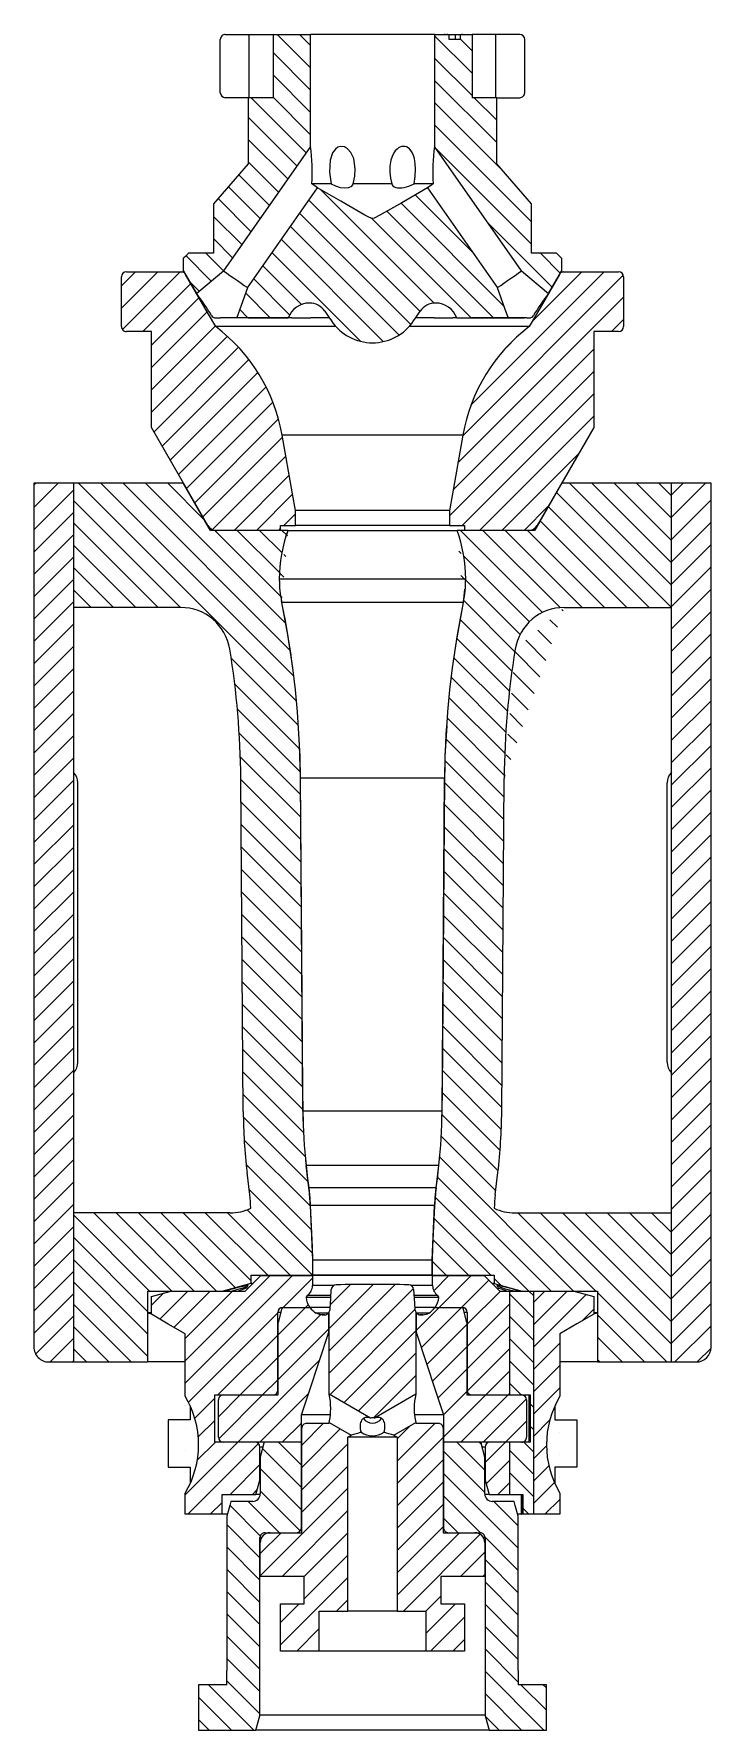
# Model space of a CAD drawing. Header units: millimetres. Extents: x 81 to 217, y 50 to 391.
import ezdxf

# ---------------------------------------------------------------- set-up
doc = ezdxf.new("R2010")
doc.units = ezdxf.units.MM
doc.linetypes.add('SLD-Solido', pattern=[0])
doc.layers.add('D', color=3, linetype='SLD-Solido', lineweight=25)
doc.layers.add('S', color=4, linetype='SLD-Solido')

msp = doc.modelspace()

# ---------------------------------------------------------------- hatches: boundary and pattern name
at = {"layer": 'S'}
h = msp.add_hatch(dxfattribs=at)
h.set_pattern_fill('ANSI31', color=256, angle=90, style=0)
edge = h.paths.add_edge_path(flags=0)
edge.add_line((123.76, 378.57), (123.76, 365.27))
edge.add_spline(control_points=[(123.76, 365.27), (121.43, 362.58), (119.09, 359.89), (116.76, 357.19)], knot_values=[0.137695, 0.137695, 0.137695, 0.137695, 0.148408, 0.148408, 0.148408, 0.148408], weights=[1, 1, 1, 1], degree=3, periodic=0)
edge.add_line((116.76, 357.19), (116.76, 347.27))
edge.add_line((116.76, 347.27), (111.76, 347.27))
edge.add_spline(control_points=[(111.76, 347.27), (111.58, 347.09), (111.4, 346.91), (111.22, 346.73), (111.07, 346.58), (110.91, 346.42), (110.76, 346.27)], knot_values=[0.170167, 0.170167, 0.170167, 0.170167, 0.170932, 0.170932, 0.170932, 0.171585, 0.171585, 0.171585, 0.171585], weights=[1, 1, 1, 1, 1, 1, 1], degree=3, periodic=0)
edge.add_line((110.76, 346.27), (110.76, 343.71))
edge.add_spline(control_points=[(110.76, 343.71), (111.62, 342.21), (112.49, 340.72), (113.35, 339.22)], knot_values=[0.0363, 0.0363, 0.0363, 0.0363, 0.041484, 0.041484, 0.041484, 0.041484], weights=[1, 1, 1, 1], degree=3, periodic=0)
edge.add_spline(control_points=[(113.35, 339.22), (113.54, 339.38), (113.73, 339.53), (113.91, 339.69), (115.53, 341.05), (117.15, 342.4), (118.77, 343.76)], knot_values=[0.011786, 0.011786, 0.011786, 0.011786, 0.012518, 0.012518, 0.012518, 0.018855, 0.018855, 0.018855, 0.018855], weights=[1, 1, 1, 1, 1, 1, 1], degree=3, periodic=0)
edge.add_line((118.77, 343.76), (136.26, 368.74))
edge.add_line((136.26, 368.74), (136.26, 391.27))
edge.add_line((136.26, 391.27), (128.74, 391.27))
edge.add_line((128.74, 391.27), (128.74, 378.57))
edge.add_line((128.74, 378.57), (123.76, 378.57))
h = msp.add_hatch(dxfattribs=at)
h.set_pattern_fill('ANSI31', color=256, angle=90, style=0)
edge = h.paths.add_edge_path(flags=0)
edge.add_line((168.78, 391.27), (166.38, 391.27))
edge.add_line((166.38, 391.27), (166.38, 390.27))
edge.add_line((166.38, 390.27), (164.21, 390.27))
edge.add_line((164.21, 390.27), (164.21, 391.27))
edge.add_line((164.21, 391.27), (161.25, 391.27))
edge.add_line((161.25, 391.27), (161.25, 368.74))
edge.add_line((161.25, 368.74), (178.74, 343.76))
edge.add_spline(control_points=[(178.74, 343.76), (180.55, 342.25), (182.36, 340.73), (184.16, 339.22)], knot_values=[0.035961, 0.035961, 0.035961, 0.035961, 0.043049, 0.043049, 0.043049, 0.043049], weights=[1, 1, 1, 1], degree=3, periodic=0)
edge.add_spline(control_points=[(184.16, 339.22), (185.03, 340.72), (185.89, 342.21), (186.76, 343.71)], knot_values=[0.048356, 0.048356, 0.048356, 0.048356, 0.05354, 0.05354, 0.05354, 0.05354], weights=[1, 1, 1, 1], degree=3, periodic=0)
edge.add_line((186.76, 343.71), (186.76, 346.27))
edge.add_spline(control_points=[(186.76, 346.27), (186.42, 346.6), (186.09, 346.94), (185.76, 347.27)], knot_values=[0.064495, 0.064495, 0.064495, 0.064495, 0.065909, 0.065909, 0.065909, 0.065909], weights=[1, 1, 1, 1], degree=3, periodic=0)
edge.add_line((185.76, 347.27), (180.75, 347.27))
edge.add_line((180.75, 347.27), (180.75, 357.19))
edge.add_spline(control_points=[(180.75, 357.19), (178.42, 359.89), (176.09, 362.58), (173.75, 365.27)], knot_values=[0.051219, 0.051219, 0.051219, 0.051219, 0.061907, 0.061907, 0.061907, 0.061907], weights=[1, 1, 1, 1], degree=3, periodic=0)
edge.add_line((173.75, 365.27), (173.75, 378.57))
edge.add_line((173.75, 378.57), (168.78, 378.57))
edge.add_line((168.78, 378.57), (168.78, 391.27))
h = msp.add_hatch(dxfattribs=at)
h.set_pattern_fill('ANSI31', color=256, angle=90, style=0)
edge = h.paths.add_edge_path(flags=0)
edge.add_line((165.7, 334.32), (168.73, 334.32))
edge.add_line((168.73, 334.32), (168.73, 334.37))
edge.add_line((168.73, 334.37), (176.04, 334.37))
edge.add_spline(control_points=[(176.04, 334.37), (175.83, 334.96), (175.61, 335.55), (175.4, 336.14), (174.89, 337.54), (174.38, 338.94), (173.88, 340.35)], knot_values=[0.009339, 0.009339, 0.009339, 0.009339, 0.01122, 0.01122, 0.01122, 0.015698, 0.015698, 0.015698, 0.015698], weights=[1, 1, 1, 1, 1, 1, 1], degree=3, periodic=0)
edge.add_line((173.88, 340.35), (159.81, 360.44))
edge.add_spline(control_points=[(159.81, 360.44), (158.08, 359.44), (156.36, 358.45), (154.63, 357.45), (153.16, 356.61), (151.69, 355.75), (150.21, 354.93), (149.84, 354.72), (149.47, 354.49), (149.06, 354.35), (148.97, 354.32), (148.86, 354.3), (148.76, 354.3), (148.66, 354.3), (148.56, 354.32), (148.47, 354.35), (148.32, 354.4), (148.18, 354.47), (148.04, 354.54), (147.76, 354.67), (147.49, 354.82), (147.22, 354.97), (146.68, 355.28), (146.14, 355.58), (145.6, 355.89), (144.52, 356.51), (143.44, 357.13), (142.36, 357.76), (140.81, 358.65), (139.26, 359.54), (137.71, 360.44)], knot_values=[0.014368, 0.014368, 0.014368, 0.014368, 0.020349, 0.020349, 0.020349, 0.025437, 0.025437, 0.025437, 0.026722, 0.026722, 0.026722, 0.027023, 0.027023, 0.027023, 0.027323, 0.027323, 0.027323, 0.027789, 0.027789, 0.027789, 0.028714, 0.028714, 0.028714, 0.030561, 0.030561, 0.030561, 0.034285, 0.034285, 0.034285, 0.039624, 0.039624, 0.039624, 0.039624], weights=[1, 1, 1, 1, 1, 1, 1, 1, 1, 1, 1, 1, 1, 1, 1, 1, 1, 1, 1, 1, 1, 1, 1, 1, 1, 1, 1, 1, 1, 1, 1], degree=3, periodic=0)
edge.add_line((137.71, 360.44), (123.64, 340.35))
edge.add_spline(control_points=[(123.64, 340.35), (123.21, 339.16), (122.78, 337.98), (122.35, 336.8), (122.06, 335.99), (121.77, 335.18), (121.47, 334.37)], knot_values=[0.039026, 0.039026, 0.039026, 0.039026, 0.04278, 0.04278, 0.04278, 0.045345, 0.045345, 0.045345, 0.045345], weights=[1, 1, 1, 1, 1, 1, 1], degree=3, periodic=0)
edge.add_line((121.47, 334.37), (128.79, 334.37))
edge.add_line((128.79, 334.37), (128.79, 334.32))
edge.add_line((128.79, 334.32), (131.81, 334.32))
edge.add_line((131.81, 334.32), (131.81, 334.27))
edge.add_spline(control_points=[(131.81, 334.27), (131.85, 334.36), (131.88, 334.46), (131.92, 334.55), (132.12, 335.01), (132.4, 335.44), (132.74, 335.82), (132.96, 336.05), (133.19, 336.26), (133.45, 336.44), (133.86, 336.73), (134.33, 336.96), (134.81, 337.1), (135.22, 337.21), (135.64, 337.27), (136.06, 337.27)], knot_values=[0.025402, 0.025402, 0.025402, 0.025402, 0.025697, 0.025697, 0.025697, 0.027207, 0.027207, 0.027207, 0.028144, 0.028144, 0.028144, 0.029655, 0.029655, 0.029655, 0.030911, 0.030911, 0.030911, 0.030911], weights=[1, 1, 1, 1, 1, 1, 1, 1, 1, 1, 1, 1, 1, 1, 1, 1], degree=3, periodic=0)
edge.add_spline(control_points=[(136.06, 337.27), (136.41, 337.27), (136.77, 337.22), (137.11, 337.12), (137.36, 337.05), (137.61, 336.94), (137.84, 336.82), (138.21, 336.62), (138.55, 336.35), (138.83, 336.04), (138.96, 335.91), (139.07, 335.77), (139.17, 335.62)], knot_values=[0.021609, 0.021609, 0.021609, 0.021609, 0.022673, 0.022673, 0.022673, 0.023456, 0.023456, 0.023456, 0.024716, 0.024716, 0.024716, 0.025256, 0.025256, 0.025256, 0.025256], weights=[1, 1, 1, 1, 1, 1, 1, 1, 1, 1, 1, 1, 1], degree=3, periodic=0)
edge.add_spline(control_points=[(139.17, 335.62), (139.44, 335.21), (139.72, 334.81), (139.99, 334.4), (140.15, 334.16), (140.32, 333.92), (140.48, 333.68)], knot_values=[0.009788, 0.009788, 0.009788, 0.009788, 0.011258, 0.011258, 0.011258, 0.012128, 0.012128, 0.012128, 0.012128], weights=[1, 1, 1, 1, 1, 1, 1], degree=3, periodic=0)
edge.add_arc((148.76, 339.27), 9.99, 214.035, 325.965)
edge.add_spline(control_points=[(157.04, 333.68), (157.2, 333.92), (157.36, 334.16), (157.52, 334.4), (157.8, 334.81), (158.07, 335.21), (158.35, 335.62)], knot_values=[0.010388, 0.010388, 0.010388, 0.010388, 0.011258, 0.011258, 0.011258, 0.012727, 0.012727, 0.012727, 0.012727], weights=[1, 1, 1, 1, 1, 1, 1], degree=3, periodic=0)
edge.add_spline(control_points=[(158.35, 335.62), (158.54, 335.9), (158.77, 336.15), (159.02, 336.37), (159.22, 336.54), (159.44, 336.69), (159.67, 336.82), (160.04, 337.02), (160.45, 337.16), (160.87, 337.22), (161.06, 337.25), (161.26, 337.27), (161.46, 337.27)], knot_values=[0.02166, 0.02166, 0.02166, 0.02166, 0.022675, 0.022675, 0.022675, 0.023456, 0.023456, 0.023456, 0.024717, 0.024717, 0.024717, 0.025306, 0.025306, 0.025306, 0.025306], weights=[1, 1, 1, 1, 1, 1, 1, 1, 1, 1, 1, 1, 1], degree=3, periodic=0)
edge.add_spline(control_points=[(161.46, 337.27), (161.79, 337.27), (162.12, 337.23), (162.44, 337.16), (162.93, 337.05), (163.41, 336.85), (163.84, 336.59), (164.27, 336.32), (164.66, 335.98), (164.97, 335.58), (165.29, 335.19), (165.54, 334.74), (165.7, 334.27)], knot_values=[0.00506, 0.00506, 0.00506, 0.00506, 0.006049, 0.006049, 0.006049, 0.007562, 0.007562, 0.007562, 0.009074, 0.009074, 0.009074, 0.010575, 0.010575, 0.010575, 0.010575], weights=[1, 1, 1, 1, 1, 1, 1, 1, 1, 1, 1, 1, 1], degree=3, periodic=0)
edge.add_line((165.7, 334.27), (165.7, 334.32))
h = msp.add_hatch(dxfattribs=at)
h.set_pattern_fill('ANSI31', color=256, style=0)
edge = h.paths.add_edge_path(flags=0)
edge.add_spline(control_points=[(99.26, 343.54), (99.2, 343.54), (99.15, 343.53), (99.09, 343.52), (98.98, 343.5), (98.87, 343.47), (98.77, 343.41), (98.67, 343.36), (98.59, 343.29), (98.51, 343.2), (98.44, 343.12), (98.38, 343.02), (98.33, 342.92), (98.31, 342.85), (98.29, 342.78), (98.27, 342.71), (98.26, 342.66), (98.26, 342.6), (98.26, 342.54)], knot_values=[0.004867, 0.004867, 0.004867, 0.004867, 0.005037, 0.005037, 0.005037, 0.005372, 0.005372, 0.005372, 0.005708, 0.005708, 0.005708, 0.006044, 0.006044, 0.006044, 0.006252, 0.006252, 0.006252, 0.006429, 0.006429, 0.006429, 0.006429], weights=[1, 1, 1, 1, 1, 1, 1, 1, 1, 1, 1, 1, 1, 1, 1, 1, 1, 1, 1], degree=3, periodic=0)
edge.add_line((98.26, 342.54), (98.26, 332.54))
edge.add_spline(control_points=[(98.26, 332.54), (98.26, 332.44), (98.28, 332.33), (98.31, 332.23), (98.34, 332.13), (98.39, 332.02), (98.46, 331.93), (98.5, 331.88), (98.55, 331.83), (98.61, 331.78), (98.69, 331.71), (98.79, 331.65), (98.89, 331.61), (99, 331.57), (99.11, 331.54), (99.22, 331.54), (99.23, 331.54), (99.25, 331.54), (99.26, 331.54)], knot_values=[0.005399, 0.005399, 0.005399, 0.005399, 0.005708, 0.005708, 0.005708, 0.006044, 0.006044, 0.006044, 0.006252, 0.006252, 0.006252, 0.006588, 0.006588, 0.006588, 0.006924, 0.006924, 0.006924, 0.006961, 0.006961, 0.006961, 0.006961], weights=[1, 1, 1, 1, 1, 1, 1, 1, 1, 1, 1, 1, 1, 1, 1, 1, 1, 1, 1], degree=3, periodic=0)
edge.add_line((99.26, 331.54), (104.26, 331.54))
edge.add_line((104.26, 331.54), (104.26, 312.24))
edge.add_spline(control_points=[(104.26, 312.24), (106.14, 308.97), (108.03, 305.71), (109.91, 302.44), (111.82, 299.14), (113.73, 295.84), (115.63, 292.54)], knot_values=[0.040484, 0.040484, 0.040484, 0.040484, 0.051794, 0.051794, 0.051794, 0.06323, 0.06323, 0.06323, 0.06323], weights=[1, 1, 1, 1, 1, 1, 1], degree=3, periodic=0)
edge.add_spline(control_points=[(115.63, 292.54), (115.68, 292.45), (115.74, 292.36), (115.81, 292.28), (115.9, 292.17), (116, 292.07), (116.1, 291.99), (116.28, 291.84), (116.48, 291.73), (116.69, 291.66), (116.9, 291.58), (117.13, 291.54), (117.35, 291.54), (117.36, 291.54), (117.36, 291.54), (117.37, 291.54)], knot_values=[0.01178, 0.01178, 0.01178, 0.01178, 0.012088, 0.012088, 0.012088, 0.012505, 0.012505, 0.012505, 0.013177, 0.013177, 0.013177, 0.013848, 0.013848, 0.013848, 0.013862, 0.013862, 0.013862, 0.013862], weights=[1, 1, 1, 1, 1, 1, 1, 1, 1, 1, 1, 1, 1, 1, 1, 1], degree=3, periodic=0)
edge.add_line((117.37, 291.54), (130.26, 291.54))
edge.add_line((130.26, 291.54), (130.26, 292.54))
edge.add_line((130.26, 292.54), (133.26, 292.54))
edge.add_line((133.26, 292.54), (133.26, 295.54))
edge.add_spline(control_points=[(133.26, 295.54), (133.07, 296.66), (132.87, 297.77), (132.67, 298.89), (131.98, 302.82), (131.29, 306.75), (130.59, 310.68)], knot_values=[0.024016, 0.024016, 0.024016, 0.024016, 0.027421, 0.027421, 0.027421, 0.039395, 0.039395, 0.039395, 0.039395], weights=[1, 1, 1, 1, 1, 1, 1], degree=3, periodic=0)
edge.add_spline(control_points=[(130.59, 310.68), (130.18, 313.03), (129.52, 315.34), (128.64, 317.56), (127.19, 321.2), (125.09, 324.64), (122.52, 327.59), (120.93, 329.41), (119.14, 331.08), (117.21, 332.54)], knot_values=[0.211747, 0.211747, 0.211747, 0.211747, 0.218833, 0.218833, 0.218833, 0.230586, 0.230586, 0.230586, 0.237825, 0.237825, 0.237825, 0.237825], weights=[1, 1, 1, 1, 1, 1, 1, 1, 1, 1], degree=3, periodic=0)
edge.add_spline(control_points=[(117.21, 332.54), (116.73, 333.37), (116.25, 334.2), (115.77, 335.03), (114.23, 337.7), (112.69, 340.37), (111.15, 343.04)], knot_values=[0.041108, 0.041108, 0.041108, 0.041108, 0.043985, 0.043985, 0.043985, 0.053232, 0.053232, 0.053232, 0.053232], weights=[1, 1, 1, 1, 1, 1, 1], degree=3, periodic=0)
edge.add_spline(control_points=[(111.15, 343.04), (111.13, 343.07), (111.11, 343.11), (111.08, 343.14), (111.01, 343.23), (110.93, 343.31), (110.84, 343.37), (110.78, 343.41), (110.72, 343.44), (110.65, 343.47), (110.55, 343.51), (110.43, 343.53), (110.32, 343.54), (110.31, 343.54), (110.3, 343.54), (110.28, 343.54)], knot_values=[0.005588, 0.005588, 0.005588, 0.005588, 0.005708, 0.005708, 0.005708, 0.006044, 0.006044, 0.006044, 0.006252, 0.006252, 0.006252, 0.006588, 0.006588, 0.006588, 0.006629, 0.006629, 0.006629, 0.006629], weights=[1, 1, 1, 1, 1, 1, 1, 1, 1, 1, 1, 1, 1, 1, 1, 1], degree=3, periodic=0)
edge.add_line((110.28, 343.54), (99.26, 343.54))
h = msp.add_hatch(dxfattribs=at)
h.set_pattern_fill('ANSI31', color=256, style=0)
edge = h.paths.add_edge_path(flags=0)
edge.add_spline(control_points=[(187.23, 343.54), (187.12, 343.54), (187.01, 343.52), (186.91, 343.49), (186.81, 343.45), (186.7, 343.39), (186.62, 343.33), (186.56, 343.28), (186.51, 343.23), (186.47, 343.18), (186.43, 343.13), (186.4, 343.09), (186.37, 343.04)], knot_values=[0.005382, 0.005382, 0.005382, 0.005382, 0.005708, 0.005708, 0.005708, 0.006044, 0.006044, 0.006044, 0.006252, 0.006252, 0.006252, 0.006423, 0.006423, 0.006423, 0.006423], weights=[1, 1, 1, 1, 1, 1, 1, 1, 1, 1, 1, 1, 1], degree=3, periodic=0)
edge.add_spline(control_points=[(186.37, 343.04), (184.83, 340.37), (183.28, 337.7), (181.74, 335.03), (181.26, 334.2), (180.78, 333.37), (180.3, 332.54)], knot_values=[0.034738, 0.034738, 0.034738, 0.034738, 0.043985, 0.043985, 0.043985, 0.046862, 0.046862, 0.046862, 0.046862], weights=[1, 1, 1, 1, 1, 1, 1], degree=3, periodic=0)
edge.add_spline(control_points=[(180.3, 332.54), (177.21, 330.2), (174.46, 327.3), (172.3, 324.07), (170.94, 322.03), (169.78, 319.84), (168.88, 317.56), (167.99, 315.34), (167.34, 313.03), (166.92, 310.68)], knot_values=[0.199888, 0.199888, 0.199888, 0.199888, 0.211538, 0.211538, 0.211538, 0.218833, 0.218833, 0.218833, 0.225965, 0.225965, 0.225965, 0.225965], weights=[1, 1, 1, 1, 1, 1, 1, 1, 1, 1], degree=3, periodic=0)
edge.add_spline(control_points=[(166.92, 310.68), (166.23, 306.75), (165.54, 302.82), (164.84, 298.89), (164.65, 297.77), (164.45, 296.66), (164.25, 295.54)], knot_values=[0.015447, 0.015447, 0.015447, 0.015447, 0.027421, 0.027421, 0.027421, 0.030825, 0.030825, 0.030825, 0.030825], weights=[1, 1, 1, 1, 1, 1, 1], degree=3, periodic=0)
edge.add_line((164.25, 295.54), (164.25, 292.54))
edge.add_line((164.25, 292.54), (167.25, 292.54))
edge.add_line((167.25, 292.54), (167.25, 291.54))
edge.add_line((167.25, 291.54), (180.15, 291.54))
edge.add_spline(control_points=[(180.15, 291.54), (180.22, 291.54), (180.3, 291.54), (180.37, 291.55), (180.6, 291.58), (180.82, 291.64), (181.02, 291.74), (181.22, 291.83), (181.41, 291.97), (181.57, 292.13), (181.69, 292.25), (181.8, 292.39), (181.88, 292.54)], knot_values=[0.001791, 0.001791, 0.001791, 0.001791, 0.002015, 0.002015, 0.002015, 0.002687, 0.002687, 0.002687, 0.003358, 0.003358, 0.003358, 0.003876, 0.003876, 0.003876, 0.003876], weights=[1, 1, 1, 1, 1, 1, 1, 1, 1, 1, 1, 1, 1], degree=3, periodic=0)
edge.add_spline(control_points=[(181.88, 292.54), (182.86, 294.23), (183.84, 295.93), (184.82, 297.62), (187.63, 302.49), (190.44, 307.37), (193.26, 312.24)], knot_values=[0.042212, 0.042212, 0.042212, 0.042212, 0.048085, 0.048085, 0.048085, 0.064958, 0.064958, 0.064958, 0.064958], weights=[1, 1, 1, 1, 1, 1, 1], degree=3, periodic=0)
edge.add_line((193.26, 312.24), (193.26, 331.54))
edge.add_line((193.26, 331.54), (198.26, 331.54))
edge.add_spline(control_points=[(198.26, 331.54), (198.33, 331.54), (198.4, 331.55), (198.47, 331.56), (198.58, 331.59), (198.69, 331.63), (198.78, 331.69), (198.88, 331.75), (198.97, 331.83), (199.04, 331.91), (199.11, 332), (199.16, 332.1), (199.2, 332.21), (199.24, 332.31), (199.26, 332.43), (199.26, 332.54), (199.26, 332.54), (199.26, 332.54), (199.26, 332.54)], knot_values=[0.001459, 0.001459, 0.001459, 0.001459, 0.001679, 0.001679, 0.001679, 0.002015, 0.002015, 0.002015, 0.00235, 0.00235, 0.00235, 0.002686, 0.002686, 0.002686, 0.003022, 0.003022, 0.003022, 0.003023, 0.003023, 0.003023, 0.003023], weights=[1, 1, 1, 1, 1, 1, 1, 1, 1, 1, 1, 1, 1, 1, 1, 1, 1, 1, 1], degree=3, periodic=0)
edge.add_line((199.26, 332.54), (199.26, 342.54))
edge.add_spline(control_points=[(199.26, 342.54), (199.26, 342.58), (199.25, 342.62), (199.25, 342.67), (199.23, 342.78), (199.2, 342.89), (199.15, 342.99), (199.1, 343.09), (199.03, 343.18), (198.95, 343.26), (198.87, 343.34), (198.78, 343.4), (198.67, 343.45), (198.57, 343.49), (198.46, 343.52), (198.35, 343.53), (198.32, 343.54), (198.29, 343.54), (198.26, 343.54)], knot_values=[0.003231, 0.003231, 0.003231, 0.003231, 0.003358, 0.003358, 0.003358, 0.003694, 0.003694, 0.003694, 0.004029, 0.004029, 0.004029, 0.004365, 0.004365, 0.004365, 0.004701, 0.004701, 0.004701, 0.004794, 0.004794, 0.004794, 0.004794], weights=[1, 1, 1, 1, 1, 1, 1, 1, 1, 1, 1, 1, 1, 1, 1, 1, 1, 1, 1], degree=3, periodic=0)
edge.add_line((198.26, 343.54), (187.23, 343.54))
h = msp.add_hatch(dxfattribs=at)
h.set_pattern_fill('ANSI31', color=256, angle=3e-322, style=0)
edge = h.paths.add_edge_path(flags=0)
edge.add_line((88.6, 301.04), (80.63, 301.04))
edge.add_line((80.63, 301.04), (80.63, 127.29))
edge.add_spline(control_points=[(80.63, 127.29), (80.63, 127.18), (80.64, 127.07), (80.65, 126.96), (80.69, 126.62), (80.78, 126.29), (80.93, 125.99), (81.02, 125.8), (81.13, 125.62), (81.26, 125.45), (81.47, 125.19), (81.72, 124.95), (82, 124.77), (82.29, 124.59), (82.6, 124.45), (82.93, 124.37), (83.16, 124.32), (83.4, 124.29), (83.63, 124.29)], knot_values=[0.016794, 0.016794, 0.016794, 0.016794, 0.017125, 0.017125, 0.017125, 0.018132, 0.018132, 0.018132, 0.018757, 0.018757, 0.018757, 0.019764, 0.019764, 0.019764, 0.020771, 0.020771, 0.020771, 0.02148, 0.02148, 0.02148, 0.02148], weights=[1, 1, 1, 1, 1, 1, 1, 1, 1, 1, 1, 1, 1, 1, 1, 1, 1, 1, 1], degree=3, periodic=0)
edge.add_line((83.63, 124.29), (88.6, 124.29))
edge.add_line((88.6, 124.29), (88.6, 301.04))
h = msp.add_hatch(dxfattribs=at)
h.set_pattern_fill('ANSI31', color=256, angle=90, style=0)
edge = h.paths.add_edge_path(flags=0)
edge.add_line((120.11, 154.29), (88.6, 154.29))
edge.add_line((88.6, 154.29), (88.6, 124.29))
edge.add_line((88.6, 124.29), (103.52, 124.29))
edge.add_line((103.52, 124.29), (103.52, 134.18))
edge.add_line((103.52, 134.18), (103.51, 134.18))
edge.add_line((103.51, 134.18), (103.51, 138.56))
edge.add_line((103.51, 138.56), (118.67, 138.56))
edge.add_spline(control_points=[(118.67, 138.56), (120.54, 139.06), (122.4, 139.56), (124.27, 140.06)], knot_values=[0, 0, 0, 0, 1, 1, 1, 1], weights=[1, 1, 1, 1], degree=3, periodic=0)
edge.add_line((124.27, 140.06), (124.27, 141.74))
edge.add_line((124.27, 141.74), (136.76, 141.74))
edge.add_line((136.76, 141.74), (136.76, 144.74))
edge.add_line((136.76, 144.74), (136.26, 155.74))
edge.add_arc((86.31, 153.47), 50, 2.6026, 6.6931)
edge.add_line((135.97, 159.3), (135.44, 163.83))
edge.add_arc((234.75, 175.48), 100, 180.4276, 186.6931, ccw=False)
edge.add_line((134.76, 174.74), (134.26, 241.74))
edge.add_arc((-45.74, 240.4), 180, 0.4276, 11.7523)
edge.add_arc((152.99, 281.74), 22.98, 180, 191.7523, ccw=False)
edge.add_arc((158.32, 281.74), 28.32, 159.7507, 180, ccw=False)
edge.add_line((131.76, 291.54), (116.16, 291.54))
edge.add_spline(control_points=[(116.16, 291.54), (115.81, 292.14), (115.46, 292.75), (115.11, 293.35), (113.63, 295.92), (112.15, 298.48), (110.67, 301.04)], knot_values=[0.042768, 0.042768, 0.042768, 0.042768, 0.044864, 0.044864, 0.044864, 0.053738, 0.053738, 0.053738, 0.053738], weights=[1, 1, 1, 1, 1, 1, 1], degree=3, periodic=0)
edge.add_line((110.67, 301.04), (88.6, 301.04))
edge.add_line((88.6, 301.04), (88.6, 276.04))
edge.add_line((88.6, 276.04), (110.17, 276.04))
edge.add_arc((110.17, 266.04), 10, 9.3404, 90, ccw=False)
edge.add_arc((-45.74, 240.4), 168, 0.4276, 9.3404, ccw=False)
edge.add_line((122.26, 241.65), (122.76, 174.65))
edge.add_arc((234.75, 175.48), 112, 180.4276, 186.6931)
edge.add_line((123.52, 162.43), (124.05, 157.9))
edge.add_arc((86.31, 153.47), 38, 2.6026, 6.6931, ccw=False)
edge.add_arc((120.11, 164.29), 10, 270, 294.5651, ccw=False)
h = msp.add_hatch(dxfattribs=at)
h.set_pattern_fill('ANSI31', color=256, angle=90, style=0)
edge = h.paths.add_edge_path(flags=0)
edge.add_line((163.26, 241.74), (162.76, 174.74))
edge.add_arc((62.76, 175.48), 100, 353.3069, 359.5724, ccw=False)
edge.add_line((162.08, 163.83), (161.55, 159.3))
edge.add_arc((211.21, 153.47), 50, 173.3069, 177.3974)
edge.add_line((161.26, 155.74), (160.76, 144.74))
edge.add_line((160.76, 144.74), (160.76, 141.74))
edge.add_line((160.76, 141.74), (173.24, 141.74))
edge.add_line((173.24, 141.74), (173.24, 140.06))
edge.add_spline(control_points=[(173.24, 140.06), (175.11, 139.56), (176.98, 139.06), (178.84, 138.56)], knot_values=[0, 0, 0, 0, 1, 1, 1, 1], weights=[1, 1, 1, 1], degree=3, periodic=0)
edge.add_line((178.84, 138.56), (194, 138.56))
edge.add_line((194, 138.56), (194, 134.18))
edge.add_line((194, 134.18), (194, 134.18))
edge.add_line((194, 134.18), (194, 124.29))
edge.add_line((194, 124.29), (208.91, 124.29))
edge.add_line((208.91, 124.29), (208.91, 154.29))
edge.add_line((208.91, 154.29), (177.4, 154.29))
edge.add_arc((177.4, 164.29), 10, 245.4349, 270, ccw=False)
edge.add_arc((211.21, 153.47), 38, 173.3069, 177.3974, ccw=False)
edge.add_line((173.46, 157.9), (174, 162.43))
edge.add_arc((62.76, 175.48), 112, 353.3069, 359.5724)
edge.add_line((174.76, 174.65), (175.26, 241.65))
edge.add_arc((343.25, 240.4), 168, 170.6596, 179.5724, ccw=False)
edge.add_arc((187.35, 266.04), 10, 90, 170.6596, ccw=False)
edge.add_line((187.35, 276.04), (208.91, 276.04))
edge.add_line((208.91, 276.04), (208.91, 301.04))
edge.add_line((208.91, 301.04), (186.84, 301.04))
edge.add_spline(control_points=[(186.84, 301.04), (185.36, 298.48), (183.88, 295.92), (182.4, 293.35), (182.05, 292.75), (181.7, 292.14), (181.35, 291.54)], knot_values=[0.035991, 0.035991, 0.035991, 0.035991, 0.044864, 0.044864, 0.044864, 0.046961, 0.046961, 0.046961, 0.046961], weights=[1, 1, 1, 1, 1, 1, 1], degree=3, periodic=0)
edge.add_line((181.35, 291.54), (165.76, 291.54))
edge.add_arc((139.19, 281.74), 28.32, 0, 20.2493, ccw=False)
edge.add_arc((144.53, 281.74), 22.98, 348.2477, 360, ccw=False)
edge.add_arc((343.25, 240.4), 180, 168.2477, 179.5724)
h = msp.add_hatch(dxfattribs=at)
h.set_pattern_fill('ANSI31', color=256, angle=3e-322, style=0)
edge = h.paths.add_edge_path(flags=0)
edge.add_line((216.88, 301.04), (208.91, 301.04))
edge.add_line((208.91, 301.04), (208.91, 124.29))
edge.add_line((208.91, 124.29), (213.88, 124.29))
edge.add_spline(control_points=[(213.88, 124.29), (213.98, 124.29), (214.09, 124.29), (214.19, 124.3), (214.53, 124.34), (214.86, 124.43), (215.16, 124.58), (215.47, 124.72), (215.75, 124.92), (215.99, 125.15), (216.23, 125.39), (216.43, 125.67), (216.58, 125.97), (216.72, 126.27), (216.82, 126.6), (216.86, 126.94), (216.87, 127.05), (216.88, 127.17), (216.88, 127.29)], knot_values=[0.00372, 0.00372, 0.00372, 0.00372, 0.004029, 0.004029, 0.004029, 0.005037, 0.005037, 0.005037, 0.006044, 0.006044, 0.006044, 0.007051, 0.007051, 0.007051, 0.008059, 0.008059, 0.008059, 0.008409, 0.008409, 0.008409, 0.008409], weights=[1, 1, 1, 1, 1, 1, 1, 1, 1, 1, 1, 1, 1, 1, 1, 1, 1, 1, 1], degree=3, periodic=0)
edge.add_line((216.88, 127.29), (216.88, 301.04))
h = msp.add_hatch(dxfattribs=at)
h.set_pattern_fill('ANSI31', color=256, angle=3e-322, style=0)
edge = h.paths.add_edge_path(flags=0)
edge.add_spline(control_points=[(135.43, 137.24), (135.42, 137.28), (135.43, 137.33), (135.43, 137.37), (135.44, 137.43), (135.46, 137.48), (135.49, 137.53), (135.51, 137.56), (135.53, 137.59), (135.55, 137.61), (135.58, 137.64), (135.61, 137.67), (135.64, 137.69)], knot_values=[0.002856, 0.002856, 0.002856, 0.002856, 0.002985, 0.002985, 0.002985, 0.003154, 0.003154, 0.003154, 0.00326, 0.00326, 0.00326, 0.003377, 0.003377, 0.003377, 0.003377], weights=[1, 1, 1, 1, 1, 1, 1, 1, 1, 1, 1, 1, 1], degree=3, periodic=0)
edge.add_spline(control_points=[(135.64, 137.69), (135.77, 137.78), (135.89, 137.89), (136, 138), (136.19, 138.2), (136.34, 138.43), (136.45, 138.67), (136.52, 138.83), (136.58, 138.99), (136.61, 139.15), (136.65, 139.32), (136.66, 139.49), (136.66, 139.66)], knot_values=[0.013843, 0.013843, 0.013843, 0.013843, 0.014328, 0.014328, 0.014328, 0.015141, 0.015141, 0.015141, 0.015644, 0.015644, 0.015644, 0.016157, 0.016157, 0.016157, 0.016157], weights=[1, 1, 1, 1, 1, 1, 1, 1, 1, 1, 1, 1, 1], degree=3, periodic=0)
edge.add_line((136.66, 139.66), (136.66, 141.66))
edge.add_line((136.66, 141.66), (126.26, 141.66))
edge.add_spline(control_points=[(126.26, 141.66), (125.23, 140.62), (124.19, 139.59), (123.16, 138.56)], knot_values=[0.110959, 0.110959, 0.110959, 0.110959, 0.115332, 0.115332, 0.115332, 0.115332], weights=[1, 1, 1, 1], degree=3, periodic=0)
edge.add_line((123.16, 138.56), (108.26, 138.56))
edge.add_spline(control_points=[(108.26, 138.56), (107.83, 138.44), (107.4, 138.33), (106.98, 138.21), (106.07, 137.97), (105.17, 137.73), (104.26, 137.49)], knot_values=[0.038691, 0.038691, 0.038691, 0.038691, 0.04002, 0.04002, 0.04002, 0.042832, 0.042832, 0.042832, 0.042832], weights=[1, 1, 1, 1, 1, 1, 1], degree=3, periodic=0)
edge.add_line((104.26, 137.49), (104.26, 133.88))
edge.add_spline(control_points=[(104.26, 133.88), (105.4, 133.23), (106.53, 132.57), (107.67, 131.92), (108.8, 131.26), (109.93, 130.61), (111.06, 129.96)], knot_values=[0.040101, 0.040101, 0.040101, 0.040101, 0.044039, 0.044039, 0.044039, 0.047953, 0.047953, 0.047953, 0.047953], weights=[1, 1, 1, 1, 1, 1, 1], degree=3, periodic=0)
edge.add_line((111.06, 129.96), (111.06, 117.42))
edge.add_arc((94.76, 107.66), 19, -30.9049, 30.9049, ccw=False)
edge.add_line((111.06, 97.9), (111.06, 93.66))
edge.add_line((111.06, 93.66), (118.51, 93.66))
edge.add_line((118.51, 93.66), (118.51, 97.66))
edge.add_line((118.51, 97.66), (125.31, 97.66))
edge.add_spline(control_points=[(125.31, 97.66), (125.56, 98.61), (125.82, 99.57), (126.08, 100.52), (126.09, 100.57), (126.1, 100.61), (126.11, 100.66)], knot_values=[0.033078, 0.033078, 0.033078, 0.033078, 0.036044, 0.036044, 0.036044, 0.036184, 0.036184, 0.036184, 0.036184], weights=[1, 1, 1, 1, 1, 1, 1], degree=3, periodic=0)
edge.add_line((126.11, 100.66), (126.11, 107.16))
edge.add_spline(control_points=[(126.11, 107.16), (126.11, 107.24), (126.1, 107.31), (126.08, 107.39), (126.06, 107.5), (126.01, 107.6), (125.95, 107.7), (125.89, 107.79), (125.82, 107.88), (125.73, 107.95), (125.67, 107.99), (125.61, 108.03), (125.55, 108.06), (125.45, 108.11), (125.34, 108.14), (125.23, 108.15), (125.19, 108.16), (125.15, 108.16), (125.11, 108.16)], knot_values=[0.005142, 0.005142, 0.005142, 0.005142, 0.005373, 0.005373, 0.005373, 0.005709, 0.005709, 0.005709, 0.006044, 0.006044, 0.006044, 0.006253, 0.006253, 0.006253, 0.006589, 0.006589, 0.006589, 0.006704, 0.006704, 0.006704, 0.006704], weights=[1, 1, 1, 1, 1, 1, 1, 1, 1, 1, 1, 1, 1, 1, 1, 1, 1, 1, 1], degree=3, periodic=0)
edge.add_line((125.11, 108.16), (117.01, 108.16))
edge.add_line((117.01, 108.16), (117.01, 117.66))
edge.add_line((117.01, 117.66), (128.71, 117.66))
edge.add_spline(control_points=[(128.71, 117.66), (128.77, 117.66), (128.83, 117.66), (128.89, 117.67), (128.96, 117.69), (129.03, 117.71), (129.09, 117.73), (129.2, 117.78), (129.29, 117.84), (129.38, 117.91), (129.46, 117.99), (129.53, 118.08), (129.59, 118.17), (129.64, 118.27), (129.68, 118.38), (129.7, 118.49), (129.71, 118.55), (129.71, 118.6), (129.71, 118.66)], knot_values=[0.005865, 0.005865, 0.005865, 0.005865, 0.006044, 0.006044, 0.006044, 0.006253, 0.006253, 0.006253, 0.006589, 0.006589, 0.006589, 0.006925, 0.006925, 0.006925, 0.00726, 0.00726, 0.00726, 0.007428, 0.007428, 0.007428, 0.007428], weights=[1, 1, 1, 1, 1, 1, 1, 1, 1, 1, 1, 1, 1, 1, 1, 1, 1, 1, 1], degree=3, periodic=0)
edge.add_line((129.71, 118.66), (129.71, 134.26))
edge.add_spline(control_points=[(129.71, 134.26), (129.71, 134.26), (129.71, 134.26), (129.71, 134.26), (129.71, 134.37), (129.73, 134.49), (129.77, 134.59), (129.79, 134.66), (129.82, 134.72), (129.86, 134.78), (129.92, 134.88), (129.99, 134.96), (130.08, 135.03), (130.17, 135.1), (130.27, 135.16), (130.37, 135.2), (130.48, 135.24), (130.59, 135.26), (130.7, 135.26), (130.71, 135.26), (130.71, 135.26), (130.71, 135.26)], knot_values=[0.005967, 0.005967, 0.005967, 0.005967, 0.005969, 0.005969, 0.005969, 0.006308, 0.006308, 0.006308, 0.006518, 0.006518, 0.006518, 0.006857, 0.006857, 0.006857, 0.007196, 0.007196, 0.007196, 0.007535, 0.007535, 0.007535, 0.007543, 0.007543, 0.007543, 0.007543], weights=[1, 1, 1, 1, 1, 1, 1, 1, 1, 1, 1, 1, 1, 1, 1, 1, 1, 1, 1, 1, 1, 1], degree=3, periodic=0)
edge.add_line((130.71, 135.26), (136.14, 135.26))
edge.add_spline(control_points=[(136.14, 135.26), (136.06, 135.37), (135.99, 135.48), (135.92, 135.6), (135.79, 135.84), (135.68, 136.1), (135.59, 136.37), (135.51, 136.65), (135.45, 136.95), (135.43, 137.24)], knot_values=[0.024841, 0.024841, 0.024841, 0.024841, 0.025244, 0.025244, 0.025244, 0.026084, 0.026084, 0.026084, 0.026977, 0.026977, 0.026977, 0.026977], weights=[1, 1, 1, 1, 1, 1, 1, 1, 1, 1], degree=3, periodic=0)
h = msp.add_hatch(dxfattribs=at)
h.set_pattern_fill('ANSI31', color=256, angle=3e-322, style=0)
edge = h.paths.add_edge_path(flags=0)
edge.add_ellipse((148.76, 110.15), major_axis=(0, -2.89), ratio=0.866025, start_angle=170.2091, end_angle=189.7909, ccw=False)
edge.add_line((149.18, 113), (157.5, 117.8))
edge.add_line((157.5, 117.8), (157.5, 134.39))
edge.add_spline(control_points=[(157.5, 134.39), (157.49, 134.4), (157.48, 134.41), (157.47, 134.42), (157.4, 134.51), (157.34, 134.61), (157.3, 134.72), (157.28, 134.78), (157.26, 134.85), (157.25, 134.92), (157.25, 134.95), (157.25, 134.97), (157.25, 135)], knot_values=[0.005924, 0.005924, 0.005924, 0.005924, 0.005972, 0.005972, 0.005972, 0.006311, 0.006311, 0.006311, 0.00652, 0.00652, 0.00652, 0.006598, 0.006598, 0.006598, 0.006598], weights=[1, 1, 1, 1, 1, 1, 1, 1, 1, 1, 1, 1, 1], degree=3, periodic=0)
edge.add_spline(control_points=[(157.25, 135), (157.21, 135.68), (157.18, 136.36), (157.14, 137.04), (157.11, 137.65), (157.08, 138.26), (157.04, 138.87)], knot_values=[0.013905, 0.013905, 0.013905, 0.013905, 0.015951, 0.015951, 0.015951, 0.017786, 0.017786, 0.017786, 0.017786], weights=[1, 1, 1, 1, 1, 1, 1], degree=3, periodic=0)
edge.add_spline(control_points=[(157.04, 138.87), (157.04, 138.92), (157.03, 138.97), (157.03, 139.02), (157, 139.13), (156.96, 139.23), (156.91, 139.33), (156.85, 139.43), (156.77, 139.52), (156.69, 139.59), (156.6, 139.66), (156.5, 139.72), (156.4, 139.76), (156.29, 139.8), (156.18, 139.82), (156.07, 139.82), (156.06, 139.82), (156.06, 139.82), (156.06, 139.82)], knot_values=[0.003792, 0.003792, 0.003792, 0.003792, 0.003937, 0.003937, 0.003937, 0.004276, 0.004276, 0.004276, 0.004615, 0.004615, 0.004615, 0.004955, 0.004955, 0.004955, 0.005295, 0.005295, 0.005295, 0.005299, 0.005299, 0.005299, 0.005299], weights=[1, 1, 1, 1, 1, 1, 1, 1, 1, 1, 1, 1, 1, 1, 1, 1, 1, 1, 1], degree=3, periodic=0)
edge.add_arc((148.76, -260.11), 400, 88.9537, 91.0463)
edge.add_spline(control_points=[(141.45, 139.82), (141.36, 139.82), (141.28, 139.81), (141.19, 139.78), (141.08, 139.75), (140.98, 139.7), (140.89, 139.63), (140.8, 139.57), (140.72, 139.49), (140.65, 139.4), (140.61, 139.34), (140.58, 139.28), (140.55, 139.21), (140.51, 139.11), (140.48, 139), (140.47, 138.89), (140.47, 138.88), (140.47, 138.88), (140.47, 138.87)], knot_values=[0.005367, 0.005367, 0.005367, 0.005367, 0.005635, 0.005635, 0.005635, 0.005974, 0.005974, 0.005974, 0.006313, 0.006313, 0.006313, 0.006522, 0.006522, 0.006522, 0.00686, 0.00686, 0.00686, 0.006873, 0.006873, 0.006873, 0.006873], weights=[1, 1, 1, 1, 1, 1, 1, 1, 1, 1, 1, 1, 1, 1, 1, 1, 1, 1, 1], degree=3, periodic=0)
edge.add_spline(control_points=[(140.47, 138.87), (140.44, 138.26), (140.41, 137.65), (140.38, 137.04), (140.34, 136.36), (140.3, 135.68), (140.27, 135)], knot_values=[0.014116, 0.014116, 0.014116, 0.014116, 0.015951, 0.015951, 0.015951, 0.017997, 0.017997, 0.017997, 0.017997], weights=[1, 1, 1, 1, 1, 1, 1], degree=3, periodic=0)
edge.add_spline(control_points=[(140.27, 135), (140.26, 134.9), (140.24, 134.81), (140.21, 134.72), (140.19, 134.65), (140.16, 134.59), (140.12, 134.53), (140.09, 134.48), (140.06, 134.43), (140.02, 134.39)], knot_values=[0.006021, 0.006021, 0.006021, 0.006021, 0.00631, 0.00631, 0.00631, 0.006521, 0.006521, 0.006521, 0.006696, 0.006696, 0.006696, 0.006696], weights=[1, 1, 1, 1, 1, 1, 1, 1, 1, 1], degree=3, periodic=0)
edge.add_line((140.02, 134.39), (140.02, 117.8))
edge.add_line((140.02, 117.8), (148.33, 113))
h = msp.add_hatch(dxfattribs=at)
h.set_pattern_fill('ANSI31', color=256, angle=3e-322, style=0)
edge = h.paths.add_edge_path(flags=0)
edge.add_spline(control_points=[(162.09, 137.24), (162.08, 137.15), (162.07, 137.05), (162.06, 136.96), (161.99, 136.51), (161.85, 136.08), (161.64, 135.68), (161.56, 135.53), (161.47, 135.39), (161.38, 135.26)], knot_values=[0.014105, 0.014105, 0.014105, 0.014105, 0.014393, 0.014393, 0.014393, 0.015748, 0.015748, 0.015748, 0.016244, 0.016244, 0.016244, 0.016244], weights=[1, 1, 1, 1, 1, 1, 1, 1, 1, 1], degree=3, periodic=0)
edge.add_line((161.38, 135.26), (166.8, 135.26))
edge.add_spline(control_points=[(166.8, 135.26), (166.87, 135.26), (166.95, 135.25), (167.02, 135.23), (167.13, 135.21), (167.23, 135.17), (167.33, 135.11), (167.42, 135.05), (167.51, 134.97), (167.58, 134.89), (167.65, 134.8), (167.71, 134.7), (167.74, 134.59), (167.78, 134.49), (167.8, 134.37), (167.8, 134.26), (167.8, 134.26), (167.8, 134.26), (167.8, 134.26)], knot_values=[0.001347, 0.001347, 0.001347, 0.001347, 0.001566, 0.001566, 0.001566, 0.001904, 0.001904, 0.001904, 0.002243, 0.002243, 0.002243, 0.002582, 0.002582, 0.002582, 0.00292, 0.00292, 0.00292, 0.002925, 0.002925, 0.002925, 0.002925], weights=[1, 1, 1, 1, 1, 1, 1, 1, 1, 1, 1, 1, 1, 1, 1, 1, 1, 1, 1], degree=3, periodic=0)
edge.add_line((167.8, 134.26), (167.8, 118.66))
edge.add_spline(control_points=[(167.8, 118.66), (167.8, 118.62), (167.81, 118.57), (167.81, 118.53), (167.83, 118.42), (167.86, 118.31), (167.91, 118.21), (167.94, 118.15), (167.98, 118.09), (168.02, 118.03), (168.09, 117.95), (168.18, 117.87), (168.27, 117.81), (168.37, 117.75), (168.48, 117.71), (168.58, 117.68), (168.66, 117.67), (168.73, 117.66), (168.8, 117.66)], knot_values=[0.005582, 0.005582, 0.005582, 0.005582, 0.005709, 0.005709, 0.005709, 0.006045, 0.006045, 0.006045, 0.006253, 0.006253, 0.006253, 0.006589, 0.006589, 0.006589, 0.006925, 0.006925, 0.006925, 0.007144, 0.007144, 0.007144, 0.007144], weights=[1, 1, 1, 1, 1, 1, 1, 1, 1, 1, 1, 1, 1, 1, 1, 1, 1, 1, 1], degree=3, periodic=0)
edge.add_line((168.8, 117.66), (176.37, 117.66))
edge.add_line((176.37, 117.66), (176.37, 138.56))
edge.add_line((176.37, 138.56), (174.35, 138.56))
edge.add_spline(control_points=[(174.35, 138.56), (173.32, 139.59), (172.29, 140.62), (171.25, 141.66)], knot_values=[0.04353, 0.04353, 0.04353, 0.04353, 0.047915, 0.047915, 0.047915, 0.047915], weights=[1, 1, 1, 1], degree=3, periodic=0)
edge.add_line((171.25, 141.66), (160.85, 141.66))
edge.add_line((160.85, 141.66), (160.85, 139.66))
edge.add_spline(control_points=[(160.85, 139.66), (160.85, 139.59), (160.85, 139.52), (160.86, 139.45), (160.88, 139.19), (160.95, 138.92), (161.06, 138.67), (161.13, 138.52), (161.22, 138.37), (161.32, 138.24), (161.47, 138.03), (161.66, 137.84), (161.88, 137.69)], knot_values=[0.014122, 0.014122, 0.014122, 0.014122, 0.014328, 0.014328, 0.014328, 0.01514, 0.01514, 0.01514, 0.015645, 0.015645, 0.015645, 0.016435, 0.016435, 0.016435, 0.016435], weights=[1, 1, 1, 1, 1, 1, 1, 1, 1, 1, 1, 1, 1], degree=3, periodic=0)
edge.add_spline(control_points=[(161.88, 137.69), (161.88, 137.69), (161.89, 137.68), (161.9, 137.68), (161.94, 137.64), (161.98, 137.6), (162.01, 137.55), (162.04, 137.5), (162.06, 137.45), (162.08, 137.4), (162.09, 137.35), (162.09, 137.29), (162.09, 137.24)], knot_values=[0.000927, 0.000927, 0.000927, 0.000927, 0.000953, 0.000953, 0.000953, 0.001122, 0.001122, 0.001122, 0.001291, 0.001291, 0.001291, 0.001449, 0.001449, 0.001449, 0.001449], weights=[1, 1, 1, 1, 1, 1, 1, 1, 1, 1, 1, 1, 1], degree=3, periodic=0)
h = msp.add_hatch(dxfattribs=at)
h.set_pattern_fill('ANSI31', color=256, angle=90, style=0)
h.paths.add_polyline_path([(181.14, 138.56), (176.37, 138.56), (176.37, 117.66), (180.5, 117.66), (180.5, 108.16), (176.37, 108.16), (176.37, 97.66), (179, 97.66), (179, 93.66), (181.14, 93.66)], flags=0)
h = msp.add_hatch(dxfattribs=at)
h.set_pattern_fill('ANSI31', color=256, angle=3e-322, style=0)
edge = h.paths.add_edge_path(flags=0)
edge.add_spline(control_points=[(193.26, 137.49), (192.35, 137.73), (191.44, 137.97), (190.54, 138.21), (190.11, 138.33), (189.68, 138.44), (189.26, 138.56)], knot_values=[0.037207, 0.037207, 0.037207, 0.037207, 0.04002, 0.04002, 0.04002, 0.041349, 0.041349, 0.041349, 0.041349], weights=[1, 1, 1, 1, 1, 1, 1], degree=3, periodic=0)
edge.add_line((189.26, 138.56), (181.14, 138.56))
edge.add_line((181.14, 138.56), (181.14, 93.66))
edge.add_line((181.14, 93.66), (186.46, 93.66))
edge.add_line((186.46, 93.66), (186.46, 97.9))
edge.add_arc((202.76, 107.66), 19, 149.0951, 210.9049, ccw=False)
edge.add_line((186.46, 117.42), (186.46, 129.96))
edge.add_spline(control_points=[(186.46, 129.96), (187.6, 130.62), (188.74, 131.28), (189.88, 131.94), (191.01, 132.59), (192.13, 133.24), (193.26, 133.88)], knot_values=[0.020054, 0.020054, 0.020054, 0.020054, 0.024012, 0.024012, 0.024012, 0.027906, 0.027906, 0.027906, 0.027906], weights=[1, 1, 1, 1, 1, 1, 1], degree=3, periodic=0)
edge.add_line((193.26, 133.88), (193.26, 137.49))
h = msp.add_hatch(dxfattribs=at)
h.set_pattern_fill('ANSI31', color=256, angle=3e-322, style=0)
edge = h.paths.add_edge_path(flags=0)
edge.add_spline(control_points=[(138.57, 133.78), (138.41, 133.78), (138.26, 133.8), (138.11, 133.84), (137.87, 133.89), (137.64, 133.98), (137.43, 134.11)], knot_values=[0.01455, 0.01455, 0.01455, 0.01455, 0.015012, 0.015012, 0.015012, 0.01574, 0.01574, 0.01574, 0.01574], weights=[1, 1, 1, 1, 1, 1, 1], degree=3, periodic=0)
edge.add_spline(control_points=[(137.43, 134.11), (137.43, 134.11), (137.42, 134.11), (137.41, 134.12), (137.03, 134.35), (136.68, 134.65), (136.39, 134.99), (136.32, 135.08), (136.25, 135.17), (136.19, 135.26)], knot_values=[0.025006, 0.025006, 0.025006, 0.025006, 0.025024, 0.025024, 0.025024, 0.026368, 0.026368, 0.026368, 0.026703, 0.026703, 0.026703, 0.026703], weights=[1, 1, 1, 1, 1, 1, 1, 1, 1, 1], degree=3, periodic=0)
edge.add_line((136.19, 135.26), (130.57, 135.26))
edge.add_spline(control_points=[(130.57, 135.26), (130.53, 135.12), (130.49, 134.98), (130.46, 134.84), (130.22, 133.98), (129.99, 133.12), (129.76, 132.26)], knot_values=[0.028658, 0.028658, 0.028658, 0.028658, 0.029086, 0.029086, 0.029086, 0.031764, 0.031764, 0.031764, 0.031764], weights=[1, 1, 1, 1, 1, 1, 1], degree=3, periodic=0)
edge.add_line((129.76, 132.26), (129.76, 117.66))
edge.add_line((129.76, 117.66), (118.76, 117.66))
edge.add_spline(control_points=[(118.76, 117.66), (118.68, 117.66), (118.6, 117.65), (118.53, 117.63), (118.42, 117.6), (118.31, 117.56), (118.22, 117.5), (118.12, 117.44), (118.04, 117.36), (117.97, 117.27), (117.93, 117.22), (117.89, 117.16), (117.86, 117.09), (117.81, 116.99), (117.78, 116.88), (117.77, 116.77), (117.76, 116.73), (117.76, 116.7), (117.76, 116.66)], knot_values=[0.005137, 0.005137, 0.005137, 0.005137, 0.005372, 0.005372, 0.005372, 0.005708, 0.005708, 0.005708, 0.006044, 0.006044, 0.006044, 0.006253, 0.006253, 0.006253, 0.006588, 0.006588, 0.006588, 0.006699, 0.006699, 0.006699, 0.006699], weights=[1, 1, 1, 1, 1, 1, 1, 1, 1, 1, 1, 1, 1, 1, 1, 1, 1, 1, 1], degree=3, periodic=0)
edge.add_line((117.76, 116.66), (117.76, 109.16))
edge.add_spline(control_points=[(117.76, 109.16), (117.76, 109.13), (117.76, 109.1), (117.76, 109.08), (117.77, 108.97), (117.8, 108.85), (117.85, 108.75), (117.89, 108.65), (117.96, 108.55), (118.03, 108.47), (118.08, 108.42), (118.13, 108.38), (118.19, 108.34), (118.28, 108.27), (118.39, 108.22), (118.5, 108.19), (118.58, 108.17), (118.67, 108.16), (118.76, 108.16)], knot_values=[0.005293, 0.005293, 0.005293, 0.005293, 0.005373, 0.005373, 0.005373, 0.005708, 0.005708, 0.005708, 0.006044, 0.006044, 0.006044, 0.006253, 0.006253, 0.006253, 0.006588, 0.006588, 0.006588, 0.006855, 0.006855, 0.006855, 0.006855], weights=[1, 1, 1, 1, 1, 1, 1, 1, 1, 1, 1, 1, 1, 1, 1, 1, 1, 1, 1], degree=3, periodic=0)
edge.add_line((118.76, 108.16), (134.46, 108.16))
edge.add_line((134.46, 108.16), (134.46, 113.66))
edge.add_spline(control_points=[(134.46, 113.66), (134.99, 115.26), (135.53, 116.86), (136.06, 118.46), (137.36, 122.4), (138.66, 126.33), (139.97, 130.26)], knot_values=[0.014273, 0.014273, 0.014273, 0.014273, 0.019335, 0.019335, 0.019335, 0.031761, 0.031761, 0.031761, 0.031761], weights=[1, 1, 1, 1, 1, 1, 1], degree=3, periodic=0)
edge.add_line((139.97, 130.26), (139.97, 134.26))
edge.add_spline(control_points=[(139.97, 134.26), (139.96, 134.25), (139.95, 134.23), (139.95, 134.22), (139.89, 134.13), (139.81, 134.04), (139.72, 133.97), (139.63, 133.9), (139.53, 133.85), (139.43, 133.81), (139.36, 133.79), (139.29, 133.77), (139.22, 133.76), (139.17, 133.76), (139.12, 133.76), (139.07, 133.76)], knot_values=[0.005591, 0.005591, 0.005591, 0.005591, 0.005632, 0.005632, 0.005632, 0.005971, 0.005971, 0.005971, 0.00631, 0.00631, 0.00631, 0.006521, 0.006521, 0.006521, 0.006678, 0.006678, 0.006678, 0.006678], weights=[1, 1, 1, 1, 1, 1, 1, 1, 1, 1, 1, 1, 1, 1, 1, 1], degree=3, periodic=0)
edge.add_spline(control_points=[(139.07, 133.76), (138.9, 133.76), (138.73, 133.77), (138.57, 133.78)], knot_values=[0.032145, 0.032145, 0.032145, 0.032145, 0.032642, 0.032642, 0.032642, 0.032642], weights=[1, 1, 1, 1], degree=3, periodic=0)
h = msp.add_hatch(dxfattribs=at)
h.set_pattern_fill('ANSI31', color=256, angle=3e-322, style=0)
edge = h.paths.add_edge_path(flags=0)
edge.add_spline(control_points=[(158.45, 133.76), (158.38, 133.76), (158.3, 133.76), (158.23, 133.77), (158.12, 133.79), (158.02, 133.83), (157.92, 133.89), (157.82, 133.94), (157.73, 134.02), (157.66, 134.1), (157.62, 134.15), (157.58, 134.2), (157.55, 134.26)], knot_values=[0.005415, 0.005415, 0.005415, 0.005415, 0.005632, 0.005632, 0.005632, 0.005971, 0.005971, 0.005971, 0.006311, 0.006311, 0.006311, 0.006502, 0.006502, 0.006502, 0.006502], weights=[1, 1, 1, 1, 1, 1, 1, 1, 1, 1, 1, 1, 1], degree=3, periodic=0)
edge.add_line((157.55, 134.26), (157.55, 130.26))
edge.add_spline(control_points=[(157.55, 130.26), (158.85, 126.33), (160.15, 122.4), (161.46, 118.46), (161.99, 116.86), (162.52, 115.26), (163.05, 113.66)], knot_values=[0.017443, 0.017443, 0.017443, 0.017443, 0.029869, 0.029869, 0.029869, 0.034931, 0.034931, 0.034931, 0.034931], weights=[1, 1, 1, 1, 1, 1, 1], degree=3, periodic=0)
edge.add_line((163.05, 113.66), (163.05, 108.16))
edge.add_line((163.05, 108.16), (178.75, 108.16))
edge.add_spline(control_points=[(178.75, 108.16), (178.85, 108.16), (178.95, 108.17), (179.04, 108.2), (179.15, 108.23), (179.25, 108.28), (179.34, 108.35), (179.43, 108.41), (179.51, 108.5), (179.58, 108.59), (179.64, 108.68), (179.69, 108.79), (179.72, 108.89), (179.74, 108.98), (179.75, 109.07), (179.75, 109.16)], knot_values=[0.00139, 0.00139, 0.00139, 0.00139, 0.001679, 0.001679, 0.001679, 0.002015, 0.002015, 0.002015, 0.002351, 0.002351, 0.002351, 0.002686, 0.002686, 0.002686, 0.002954, 0.002954, 0.002954, 0.002954], weights=[1, 1, 1, 1, 1, 1, 1, 1, 1, 1, 1, 1, 1, 1, 1, 1], degree=3, periodic=0)
edge.add_line((179.75, 109.16), (179.75, 116.66))
edge.add_spline(control_points=[(179.75, 116.66), (179.75, 116.68), (179.75, 116.7), (179.75, 116.72), (179.75, 116.83), (179.72, 116.94), (179.68, 117.04), (179.63, 117.15), (179.57, 117.24), (179.5, 117.33), (179.42, 117.41), (179.33, 117.48), (179.23, 117.54), (179.14, 117.59), (179.03, 117.63), (178.92, 117.64), (178.86, 117.65), (178.81, 117.66), (178.75, 117.66)], knot_values=[0.003301, 0.003301, 0.003301, 0.003301, 0.003358, 0.003358, 0.003358, 0.003694, 0.003694, 0.003694, 0.004029, 0.004029, 0.004029, 0.004365, 0.004365, 0.004365, 0.004701, 0.004701, 0.004701, 0.004864, 0.004864, 0.004864, 0.004864], weights=[1, 1, 1, 1, 1, 1, 1, 1, 1, 1, 1, 1, 1, 1, 1, 1, 1, 1, 1], degree=3, periodic=0)
edge.add_line((178.75, 117.66), (167.75, 117.66))
edge.add_line((167.75, 117.66), (167.75, 132.26))
edge.add_spline(control_points=[(167.75, 132.26), (167.52, 133.12), (167.29, 133.98), (167.06, 134.84), (167.02, 134.98), (166.99, 135.12), (166.95, 135.26)], knot_values=[0.026409, 0.026409, 0.026409, 0.026409, 0.029086, 0.029086, 0.029086, 0.029514, 0.029514, 0.029514, 0.029514], weights=[1, 1, 1, 1, 1, 1, 1], degree=3, periodic=0)
edge.add_line((166.95, 135.26), (161.33, 135.26))
edge.add_spline(control_points=[(161.33, 135.26), (161.27, 135.18), (161.22, 135.1), (161.16, 135.03), (160.87, 134.68), (160.53, 134.38), (160.15, 134.15), (160.13, 134.13), (160.1, 134.12), (160.08, 134.11)], knot_values=[0.017177, 0.017177, 0.017177, 0.017177, 0.01746, 0.01746, 0.01746, 0.018803, 0.018803, 0.018803, 0.018875, 0.018875, 0.018875, 0.018875], weights=[1, 1, 1, 1, 1, 1, 1, 1, 1, 1], degree=3, periodic=0)
edge.add_spline(control_points=[(160.08, 134.11), (160.06, 134.1), (160.04, 134.08), (160.02, 134.07), (159.79, 133.94), (159.53, 133.85), (159.26, 133.81), (159.16, 133.79), (159.05, 133.78), (158.95, 133.78)], knot_values=[0.012829, 0.012829, 0.012829, 0.012829, 0.012898, 0.012898, 0.012898, 0.013704, 0.013704, 0.013704, 0.01402, 0.01402, 0.01402, 0.01402], weights=[1, 1, 1, 1, 1, 1, 1, 1, 1, 1], degree=3, periodic=0)
edge.add_spline(control_points=[(158.95, 133.78), (158.78, 133.77), (158.61, 133.76), (158.45, 133.76)], knot_values=[0.012254, 0.012254, 0.012254, 0.012254, 0.012751, 0.012751, 0.012751, 0.012751], weights=[1, 1, 1, 1], degree=3, periodic=0)
h = msp.add_hatch(dxfattribs=at)
h.set_pattern_fill('ANSI31', color=256, angle=3e-322, style=0)
edge = h.paths.add_edge_path(flags=0)
edge.add_spline(control_points=[(143.78, 109.16), (144, 109.29), (144.23, 109.42), (144.45, 109.55)], knot_values=[0.006994, 0.006994, 0.006994, 0.006994, 0.007774, 0.007774, 0.007774, 0.007774], weights=[1, 1, 1, 1], degree=3, periodic=0)
edge.add_line((144.45, 109.55), (140.02, 112.11))
edge.add_line((140.02, 112.11), (140.02, 111.96))
edge.add_line((140.02, 111.96), (135.51, 111.96))
edge.add_spline(control_points=[(135.51, 111.96), (135.43, 111.96), (135.34, 111.95), (135.25, 111.92), (135.14, 111.89), (135.04, 111.85), (134.95, 111.78), (134.85, 111.72), (134.77, 111.64), (134.71, 111.55), (134.66, 111.49), (134.63, 111.43), (134.6, 111.37), (134.55, 111.26), (134.53, 111.15), (134.52, 111.04), (134.51, 111.01), (134.51, 110.99), (134.51, 110.96)], knot_values=[0.005108, 0.005108, 0.005108, 0.005108, 0.005373, 0.005373, 0.005373, 0.005709, 0.005709, 0.005709, 0.006045, 0.006045, 0.006045, 0.006254, 0.006254, 0.006254, 0.00659, 0.00659, 0.00659, 0.006671, 0.006671, 0.006671, 0.006671], weights=[1, 1, 1, 1, 1, 1, 1, 1, 1, 1, 1, 1, 1, 1, 1, 1, 1, 1, 1], degree=3, periodic=0)
edge.add_line((134.51, 110.96), (134.51, 89.96))
edge.add_line((134.51, 89.96), (128.16, 89.96))
edge.add_spline(control_points=[(128.16, 89.96), (127.95, 89.96), (127.74, 89.92), (127.54, 89.86), (127.32, 89.79), (127.12, 89.68), (126.94, 89.54), (126.77, 89.41), (126.61, 89.24), (126.49, 89.05), (126.41, 88.93), (126.35, 88.81), (126.3, 88.68), (126.21, 88.47), (126.17, 88.24), (126.16, 88.02), (126.16, 88), (126.16, 87.98), (126.16, 87.96)], knot_values=[0.010113, 0.010113, 0.010113, 0.010113, 0.010745, 0.010745, 0.010745, 0.011417, 0.011417, 0.011417, 0.012089, 0.012089, 0.012089, 0.012506, 0.012506, 0.012506, 0.013177, 0.013177, 0.013177, 0.013237, 0.013237, 0.013237, 0.013237], weights=[1, 1, 1, 1, 1, 1, 1, 1, 1, 1, 1, 1, 1, 1, 1, 1, 1, 1, 1], degree=3, periodic=0)
edge.add_line((126.16, 87.96), (126.16, 81.16))
edge.add_line((126.16, 81.16), (135.01, 81.16))
edge.add_line((135.01, 81.16), (135.01, 75.66))
edge.add_line((135.01, 75.66), (130.26, 75.66))
edge.add_line((130.26, 75.66), (130.26, 66.16))
edge.add_line((130.26, 66.16), (138.02, 66.16))
edge.add_line((138.02, 66.16), (138.02, 74.16))
edge.add_line((138.02, 74.16), (143.78, 74.16))
edge.add_line((143.78, 74.16), (143.78, 109.16))
h = msp.add_hatch(dxfattribs=at)
h.set_pattern_fill('ANSI31', color=256, angle=3e-322, style=0)
edge = h.paths.add_edge_path(flags=0)
edge.add_spline(control_points=[(153.06, 109.55), (153.29, 109.42), (153.51, 109.29), (153.74, 109.16)], knot_values=[0.017551, 0.017551, 0.017551, 0.017551, 0.018335, 0.018335, 0.018335, 0.018335], weights=[1, 1, 1, 1], degree=3, periodic=0)
edge.add_line((153.74, 109.16), (153.74, 74.16))
edge.add_line((153.74, 74.16), (159.5, 74.16))
edge.add_line((159.5, 74.16), (159.5, 66.16))
edge.add_line((159.5, 66.16), (167.25, 66.16))
edge.add_line((167.25, 66.16), (167.25, 75.66))
edge.add_line((167.25, 75.66), (162.5, 75.66))
edge.add_line((162.5, 75.66), (162.5, 81.16))
edge.add_line((162.5, 81.16), (171.35, 81.16))
edge.add_line((171.35, 81.16), (171.35, 87.96))
edge.add_spline(control_points=[(171.35, 87.96), (171.35, 88.13), (171.33, 88.3), (171.29, 88.46), (171.23, 88.68), (171.14, 88.89), (171.02, 89.07), (170.89, 89.26), (170.73, 89.42), (170.55, 89.56), (170.37, 89.69), (170.17, 89.8), (169.96, 89.87), (169.76, 89.93), (169.56, 89.96), (169.35, 89.96)], knot_values=[0.006884, 0.006884, 0.006884, 0.006884, 0.007387, 0.007387, 0.007387, 0.008059, 0.008059, 0.008059, 0.00873, 0.00873, 0.00873, 0.009402, 0.009402, 0.009402, 0.010012, 0.010012, 0.010012, 0.010012], weights=[1, 1, 1, 1, 1, 1, 1, 1, 1, 1, 1, 1, 1, 1, 1, 1], degree=3, periodic=0)
edge.add_line((169.35, 89.96), (163, 89.96))
edge.add_line((163, 89.96), (163, 110.96))
edge.add_spline(control_points=[(163, 110.96), (163, 110.97), (163, 110.98), (163, 110.99), (163, 111.1), (162.97, 111.21), (162.93, 111.32), (162.89, 111.42), (162.84, 111.52), (162.76, 111.61), (162.69, 111.69), (162.6, 111.76), (162.51, 111.82), (162.41, 111.88), (162.3, 111.92), (162.19, 111.94), (162.13, 111.95), (162.06, 111.96), (162, 111.96)], knot_values=[0.003329, 0.003329, 0.003329, 0.003329, 0.003358, 0.003358, 0.003358, 0.003694, 0.003694, 0.003694, 0.00403, 0.00403, 0.00403, 0.004365, 0.004365, 0.004365, 0.004701, 0.004701, 0.004701, 0.004893, 0.004893, 0.004893, 0.004893], weights=[1, 1, 1, 1, 1, 1, 1, 1, 1, 1, 1, 1, 1, 1, 1, 1, 1, 1, 1], degree=3, periodic=0)
edge.add_line((162, 111.96), (157.5, 111.96))
edge.add_line((157.5, 111.96), (157.5, 112.11))
edge.add_line((157.5, 112.11), (153.06, 109.55))
h = msp.add_hatch(dxfattribs=at)
h.set_pattern_fill('ANSI31', color=256, angle=90, style=0)
edge = h.paths.add_edge_path(flags=0)
edge.add_spline(control_points=[(133.46, 89.96), (133.53, 89.96), (133.6, 89.97), (133.67, 89.98), (133.78, 90), (133.89, 90.05), (133.98, 90.1), (134.04, 90.14), (134.1, 90.18), (134.15, 90.23), (134.23, 90.31), (134.3, 90.4), (134.35, 90.5), (134.4, 90.6), (134.44, 90.71), (134.45, 90.82), (134.46, 90.87), (134.46, 90.91), (134.46, 90.96)], knot_values=[0.005501, 0.005501, 0.005501, 0.005501, 0.005709, 0.005709, 0.005709, 0.006045, 0.006045, 0.006045, 0.006253, 0.006253, 0.006253, 0.006589, 0.006589, 0.006589, 0.006925, 0.006925, 0.006925, 0.007064, 0.007064, 0.007064, 0.007064], weights=[1, 1, 1, 1, 1, 1, 1, 1, 1, 1, 1, 1, 1, 1, 1, 1, 1, 1, 1], degree=3, periodic=0)
edge.add_line((134.46, 90.96), (134.46, 108.16))
edge.add_line((134.46, 108.16), (126.97, 108.16))
edge.add_spline(control_points=[(126.97, 108.16), (126.95, 108.1), (126.93, 108.03), (126.91, 107.97), (126.66, 107.03), (126.41, 106.1), (126.16, 105.16)], knot_values=[0.034515, 0.034515, 0.034515, 0.034515, 0.03471, 0.03471, 0.03471, 0.03762, 0.03762, 0.03762, 0.03762], weights=[1, 1, 1, 1, 1, 1, 1], degree=3, periodic=0)
edge.add_line((126.16, 105.16), (126.16, 97.76))
edge.add_spline(control_points=[(126.16, 97.76), (126.16, 97.64), (126.15, 97.52), (126.12, 97.4), (126.08, 97.24), (126.01, 97.08), (125.92, 96.94), (125.83, 96.8), (125.71, 96.67), (125.58, 96.57), (125.44, 96.47), (125.29, 96.39), (125.13, 96.33), (125.03, 96.3), (124.93, 96.28), (124.82, 96.27), (124.77, 96.26), (124.72, 96.26), (124.66, 96.26)], knot_values=[0.007577, 0.007577, 0.007577, 0.007577, 0.007937, 0.007937, 0.007937, 0.008445, 0.008445, 0.008445, 0.008953, 0.008953, 0.008953, 0.009461, 0.009461, 0.009461, 0.009777, 0.009777, 0.009777, 0.009941, 0.009941, 0.009941, 0.009941], weights=[1, 1, 1, 1, 1, 1, 1, 1, 1, 1, 1, 1, 1, 1, 1, 1, 1, 1, 1], degree=3, periodic=0)
edge.add_line((124.66, 96.26), (120.26, 96.26))
edge.add_spline(control_points=[(120.26, 96.26), (120.19, 95.99), (120.12, 95.72), (120.05, 95.45), (119.85, 94.72), (119.66, 93.99), (119.46, 93.26)], knot_values=[0.045618, 0.045618, 0.045618, 0.045618, 0.046457, 0.046457, 0.046457, 0.048724, 0.048724, 0.048724, 0.048724], weights=[1, 1, 1, 1, 1, 1, 1], degree=3, periodic=0)
edge.add_line((119.46, 93.26), (119.46, 62.26))
edge.add_line((119.46, 62.26), (119.46, 62.26))
edge.add_line((119.46, 62.26), (119.46, 59.36))
edge.add_line((119.46, 59.36), (113.76, 59.36))
edge.add_line((113.76, 59.36), (113.76, 50.26))
edge.add_line((113.76, 50.26), (125.31, 50.26))
edge.add_spline(control_points=[(125.31, 50.26), (125.56, 51.21), (125.82, 52.17), (126.08, 53.12), (126.09, 53.17), (126.1, 53.21), (126.11, 53.26)], knot_values=[0.033078, 0.033078, 0.033078, 0.033078, 0.036044, 0.036044, 0.036044, 0.036184, 0.036184, 0.036184, 0.036184], weights=[1, 1, 1, 1, 1, 1, 1], degree=3, periodic=0)
edge.add_line((126.11, 53.26), (126.11, 88.96))
edge.add_spline(control_points=[(126.11, 88.96), (126.11, 88.97), (126.11, 88.98), (126.11, 88.99), (126.12, 89.1), (126.14, 89.21), (126.18, 89.32), (126.2, 89.38), (126.24, 89.45), (126.27, 89.5), (126.33, 89.6), (126.41, 89.68), (126.5, 89.75), (126.59, 89.82), (126.69, 89.87), (126.8, 89.91), (126.9, 89.94), (127.01, 89.96), (127.11, 89.96)], knot_values=[0.005939, 0.005939, 0.005939, 0.005939, 0.005969, 0.005969, 0.005969, 0.006308, 0.006308, 0.006308, 0.006518, 0.006518, 0.006518, 0.006857, 0.006857, 0.006857, 0.007196, 0.007196, 0.007196, 0.007515, 0.007515, 0.007515, 0.007515], weights=[1, 1, 1, 1, 1, 1, 1, 1, 1, 1, 1, 1, 1, 1, 1, 1, 1, 1, 1], degree=3, periodic=0)
edge.add_line((127.11, 89.96), (133.46, 89.96))
h = msp.add_hatch(dxfattribs=at)
h.set_pattern_fill('ANSI31', color=256, angle=90, style=0)
edge = h.paths.add_edge_path(flags=0)
edge.add_line((171.4, 88.96), (171.4, 53.26))
edge.add_spline(control_points=[(171.4, 53.26), (171.42, 53.21), (171.43, 53.17), (171.44, 53.12), (171.7, 52.17), (171.95, 51.21), (172.21, 50.26)], knot_values=[0.035904, 0.035904, 0.035904, 0.035904, 0.036044, 0.036044, 0.036044, 0.03901, 0.03901, 0.03901, 0.03901], weights=[1, 1, 1, 1, 1, 1, 1], degree=3, periodic=0)
edge.add_line((172.21, 50.26), (183.75, 50.26))
edge.add_line((183.75, 50.26), (183.75, 59.36))
edge.add_line((183.75, 59.36), (178.06, 59.36))
edge.add_line((178.06, 59.36), (178.06, 62.26))
edge.add_line((178.06, 62.26), (178.05, 62.26))
edge.add_line((178.05, 62.26), (178.05, 93.26))
edge.add_spline(control_points=[(178.05, 93.26), (177.86, 93.99), (177.66, 94.72), (177.47, 95.45), (177.4, 95.72), (177.32, 95.99), (177.25, 96.26)], knot_values=[0.044189, 0.044189, 0.044189, 0.044189, 0.046457, 0.046457, 0.046457, 0.047295, 0.047295, 0.047295, 0.047295], weights=[1, 1, 1, 1, 1, 1, 1], degree=3, periodic=0)
edge.add_line((177.25, 96.26), (172.85, 96.26))
edge.add_spline(control_points=[(172.85, 96.26), (172.84, 96.26), (172.83, 96.26), (172.82, 96.26), (172.65, 96.26), (172.48, 96.3), (172.32, 96.36), (172.17, 96.41), (172.02, 96.5), (171.89, 96.61), (171.76, 96.72), (171.65, 96.85), (171.56, 96.99), (171.48, 97.14), (171.42, 97.3), (171.38, 97.46), (171.36, 97.56), (171.35, 97.66), (171.35, 97.76)], knot_values=[0.007393, 0.007393, 0.007393, 0.007393, 0.007429, 0.007429, 0.007429, 0.007937, 0.007937, 0.007937, 0.008445, 0.008445, 0.008445, 0.008953, 0.008953, 0.008953, 0.009461, 0.009461, 0.009461, 0.009756, 0.009756, 0.009756, 0.009756], weights=[1, 1, 1, 1, 1, 1, 1, 1, 1, 1, 1, 1, 1, 1, 1, 1, 1, 1, 1], degree=3, periodic=0)
edge.add_line((171.35, 97.76), (171.35, 105.16))
edge.add_spline(control_points=[(171.35, 105.16), (171.1, 106.1), (170.85, 107.03), (170.6, 107.97), (170.58, 108.03), (170.57, 108.1), (170.55, 108.16)], knot_values=[0.031799, 0.031799, 0.031799, 0.031799, 0.03471, 0.03471, 0.03471, 0.034905, 0.034905, 0.034905, 0.034905], weights=[1, 1, 1, 1, 1, 1, 1], degree=3, periodic=0)
edge.add_line((170.55, 108.16), (163.05, 108.16))
edge.add_line((163.05, 108.16), (163.05, 90.96))
edge.add_spline(control_points=[(163.05, 90.96), (163.05, 90.92), (163.05, 90.87), (163.06, 90.83), (163.07, 90.76), (163.08, 90.69), (163.11, 90.63), (163.14, 90.52), (163.2, 90.42), (163.27, 90.33), (163.34, 90.25), (163.43, 90.17), (163.52, 90.11), (163.62, 90.05), (163.72, 90.01), (163.83, 89.98), (163.9, 89.97), (163.98, 89.96), (164.05, 89.96)], knot_values=[0.00592, 0.00592, 0.00592, 0.00592, 0.006045, 0.006045, 0.006045, 0.006253, 0.006253, 0.006253, 0.006589, 0.006589, 0.006589, 0.006925, 0.006925, 0.006925, 0.007261, 0.007261, 0.007261, 0.007482, 0.007482, 0.007482, 0.007482], weights=[1, 1, 1, 1, 1, 1, 1, 1, 1, 1, 1, 1, 1, 1, 1, 1, 1, 1, 1], degree=3, periodic=0)
edge.add_line((164.05, 89.96), (170.4, 89.96))
edge.add_spline(control_points=[(170.4, 89.96), (170.5, 89.96), (170.61, 89.94), (170.7, 89.91), (170.81, 89.88), (170.91, 89.83), (171, 89.76), (171.09, 89.69), (171.17, 89.61), (171.23, 89.52), (171.3, 89.42), (171.34, 89.32), (171.37, 89.21), (171.39, 89.13), (171.4, 89.04), (171.4, 88.96)], knot_values=[0.001259, 0.001259, 0.001259, 0.001259, 0.001566, 0.001566, 0.001566, 0.001904, 0.001904, 0.001904, 0.002243, 0.002243, 0.002243, 0.002582, 0.002582, 0.002582, 0.002836, 0.002836, 0.002836, 0.002836], weights=[1, 1, 1, 1, 1, 1, 1, 1, 1, 1, 1, 1, 1, 1, 1, 1], degree=3, periodic=0)
h = msp.add_hatch(dxfattribs=at)
h.set_pattern_fill('ANSI31', color=256, angle=3e-322, style=0)
edge = h.paths.add_edge_path(flags=0)
edge.add_line((176.37, 97.66), (176.37, 108.16))
edge.add_line((176.37, 108.16), (172.4, 108.16))
edge.add_spline(control_points=[(172.4, 108.16), (172.36, 108.16), (172.32, 108.16), (172.28, 108.15), (172.17, 108.14), (172.06, 108.1), (171.96, 108.05), (171.86, 108), (171.76, 107.94), (171.69, 107.85), (171.61, 107.77), (171.54, 107.68), (171.5, 107.58), (171.47, 107.51), (171.44, 107.45), (171.43, 107.38), (171.41, 107.31), (171.4, 107.23), (171.4, 107.16)], knot_values=[0.004912, 0.004912, 0.004912, 0.004912, 0.005037, 0.005037, 0.005037, 0.005373, 0.005373, 0.005373, 0.005709, 0.005709, 0.005709, 0.006044, 0.006044, 0.006044, 0.006253, 0.006253, 0.006253, 0.006474, 0.006474, 0.006474, 0.006474], weights=[1, 1, 1, 1, 1, 1, 1, 1, 1, 1, 1, 1, 1, 1, 1, 1, 1, 1, 1], degree=3, periodic=0)
edge.add_line((171.4, 107.16), (171.4, 100.66))
edge.add_spline(control_points=[(171.4, 100.66), (171.42, 100.61), (171.43, 100.57), (171.44, 100.52), (171.7, 99.57), (171.95, 98.61), (172.21, 97.66)], knot_values=[0.035904, 0.035904, 0.035904, 0.035904, 0.036044, 0.036044, 0.036044, 0.03901, 0.03901, 0.03901, 0.03901], weights=[1, 1, 1, 1, 1, 1, 1], degree=3, periodic=0)
edge.add_line((172.21, 97.66), (176.37, 97.66))

# ---------------------------------------------------------------- linework, layer by layer
at = {"layer": 'D'}
for p, q in [((118.13, 379.57), (118.13, 390.27)), ((119.14, 391.27), (123.96, 391.27)), ((123.96, 378.57), (123.96, 391.27)), ((123.96, 391.27), (128.74, 391.27)), ((128.74, 391.27), (128.74, 378.57)), ((128.74, 391.27), (136.26, 391.27)), ((161.25, 391.27), (136.26, 391.27)), ((136.26, 368.74), (136.26, 391.27)), ((161.25, 391.27), (161.25, 368.74)), ((161.25, 391.27), (164.21, 391.27)), ((163.27, 391.4), (163.27, 391.27)), ((163.81, 391.4), (163.81, 391.27)), ((164.21, 390.27), (164.21, 391.27)), ((164.21, 391.27), (165.45, 391.27)), ((166.38, 390.27), (164.21, 390.27)), ((165.45, 390.27), (165.45, 391.27)), ((165.45, 391.27), (166.38, 391.27)), ((166.38, 391.27), (166.38, 390.27)), ((166.38, 391.27), (168.78, 391.27)), ((166.77, 391.27), (166.77, 391.4)), ((168.78, 391.27), (168.78, 378.57)), ((173.56, 391.27), (168.78, 391.27)), ((173.56, 378.57), (173.56, 391.27)), ((178.37, 391.27), (173.56, 391.27)), ((179.38, 379.57), (179.38, 390.27)), ((123.76, 378.57), (119.14, 378.57)), ((123.76, 378.57), (123.76, 365.27)), ((128.74, 378.57), (123.76, 378.57)), ((173.75, 378.57), (168.78, 378.57)), ((173.75, 365.27), (173.75, 378.57)), ((173.75, 378.57), (178.37, 378.57)), ((136.26, 368.74), (118.77, 343.76)), ((178.74, 343.76), (161.25, 368.74)), ((123.76, 365.27), (116.76, 357.19)), ((180.75, 357.19), (173.75, 365.27)), ((123.64, 340.35), (137.71, 360.44)), ((140.41, 361.27), (136.53, 361.27)), ((152.64, 361.27), (144.88, 361.27)), ((160.99, 361.27), (157.11, 361.27)), ((159.81, 360.44), (173.88, 340.35)), ((116.76, 357.19), (116.76, 347.27)), ((180.75, 347.27), (180.75, 357.19)), ((110.76, 343.71), (110.76, 346.27)), ((116.76, 347.27), (111.76, 347.27)), ((185.76, 347.27), (180.75, 347.27)), ((186.76, 346.27), (185.76, 347.27)), ((186.76, 346.27), (186.76, 343.71)), ((98.26, 332.54), (98.26, 342.54)), ((99.26, 343.54), (110.28, 343.54)), ((110.28, 343.54), (110.85, 343.54)), ((110.76, 343.71), (113.35, 339.22)), ((178.74, 343.76), (184.16, 339.22)), ((184.16, 339.22), (186.76, 343.71)), ((186.71, 343.54), (187.23, 343.54)), ((187.23, 343.54), (198.26, 343.54)), ((199.26, 342.54), (199.26, 332.54)), ((118.2, 334.37), (121.47, 334.37)), ((121.47, 334.37), (128.79, 334.37)), ((123.81, 334.37), (123.81, 334.32)), ((123.81, 334.32), (128.79, 334.32)), ((128.79, 334.32), (128.79, 334.37)), ((128.79, 334.32), (131.81, 334.32)), ((131.81, 334.27), (131.81, 334.32)), ((165.7, 334.32), (165.7, 334.27)), ((165.7, 334.32), (168.73, 334.32)), ((168.73, 334.37), (168.73, 334.32)), ((168.73, 334.37), (176.04, 334.37)), ((168.73, 334.32), (173.71, 334.32)), ((173.71, 334.37), (173.71, 334.32)), ((176.04, 334.37), (179.31, 334.37)), ((104.26, 331.54), (99.26, 331.54)), ((104.26, 312.24), (104.26, 331.54)), ((117.21, 334.27), (117.7, 334.27)), ((141.38, 332.54), (117.21, 332.54)), ((117.7, 334.27), (118.17, 334.27)), ((131.81, 334.27), (118.17, 334.27)), ((132.56, 334.27), (131.81, 334.27)), ((132.56, 334.27), (136.33, 334.27)), ((140.02, 334.27), (136.33, 334.27)), ((180.3, 332.54), (156.14, 332.54)), ((161.19, 334.27), (157.47, 334.27)), ((161.19, 334.27), (164.95, 334.27)), ((165.7, 334.27), (164.95, 334.27)), ((165.7, 334.27), (179.34, 334.27)), ((179.82, 334.27), (179.34, 334.27)), ((179.82, 334.27), (180.31, 334.27)), ((198.26, 331.54), (193.26, 331.54)), ((193.26, 331.54), (193.26, 312.24)), ((166.92, 310.68), (130.59, 310.68)), ((80.63, 301.04), (80.63, 127.29)), ((88.6, 301.04), (80.63, 301.04)), ((88.6, 301.04), (88.6, 276.04)), ((110.67, 301.04), (88.6, 301.04)), ((88.6, 301.04), (88.6, 124.29)), ((208.91, 301.04), (186.84, 301.04)), ((208.91, 276.04), (208.91, 301.04)), ((216.88, 301.04), (208.91, 301.04)), ((208.91, 124.29), (208.91, 301.04)), ((216.88, 127.29), (216.88, 301.04)), ((164.25, 295.54), (133.26, 295.54)), ((133.26, 292.54), (133.26, 295.54)), ((164.25, 295.54), (164.25, 292.54)), ((131.76, 291.54), (116.16, 291.54)), ((130.26, 291.54), (117.37, 291.54)), ((130.26, 291.54), (130.26, 292.54)), ((130.26, 292.54), (133.26, 292.54)), ((131.46, 290.48), (131.78, 291.54)), ((131.76, 291.54), (131.78, 291.54)), ((131.78, 291.54), (165.74, 291.54)), ((164.25, 292.54), (133.26, 292.54)), ((164.25, 292.54), (167.25, 292.54)), ((165.74, 291.54), (165.91, 290.97)), ((165.74, 291.54), (165.76, 291.54)), ((181.35, 291.54), (165.76, 291.54)), ((167.25, 292.54), (167.25, 291.54)), ((180.15, 291.54), (167.25, 291.54)), ((130.02, 281.74), (130.05, 282.16)), ((167.49, 281.74), (130.02, 281.74)), ((130.04, 281.41), (130.02, 281.74)), ((167.47, 282.22), (167.49, 281.74)), ((167.49, 281.74), (167.49, 281.56)), ((130.51, 277.06), (130.45, 277.39)), ((167.01, 277.06), (130.51, 277.06)), ((167.01, 277.06), (165.66, 269.63)), ((167.3, 279.7), (167.01, 277.06)), ((110.17, 276.04), (88.6, 276.04)), ((187.35, 276.04), (208.91, 276.04)), ((89.47, 184.57), (89.47, 240.76)), ((122.76, 174.65), (122.26, 241.65)), ((134.76, 174.74), (134.26, 241.74)), ((163.24, 241.74), (134.28, 241.74)), ((162.76, 174.74), (163.26, 241.74)), ((174.76, 174.65), (175.26, 241.65)), ((208.05, 184.57), (208.05, 240.76)), ((162.73, 174.74), (134.78, 174.74)), ((134.85, 172.62), (134.78, 174.74)), ((162.73, 174.74), (162.7, 173.76)), ((135.46, 163.83), (135.37, 164.84)), ((135.97, 159.3), (135.44, 163.83)), ((162.05, 163.83), (135.46, 163.83)), ((161.55, 159.3), (162.08, 163.83)), ((162.25, 165.96), (162.05, 163.83)), ((124.05, 157.9), (123.52, 162.43)), ((173.46, 157.9), (174, 162.43)), ((161.52, 159.3), (135.99, 159.3)), ((88.6, 154.29), (88.6, 124.29)), ((120.11, 154.29), (88.6, 154.29)), ((136.76, 144.74), (136.26, 155.74)), ((161.23, 155.74), (136.28, 155.74)), ((160.76, 144.74), (161.26, 155.74)), ((177.4, 154.29), (208.91, 154.29)), ((208.91, 124.29), (208.91, 154.29)), ((136.76, 141.74), (136.76, 144.74)), ((136.78, 141.74), (136.78, 144.74)), ((160.73, 144.74), (136.78, 144.74)), ((160.73, 144.74), (160.73, 141.74)), ((160.76, 141.74), (160.76, 144.74)), ((123.16, 138.56), (126.26, 141.66)), ((124.27, 141.74), (136.76, 141.74)), ((124.27, 141.74), (124.27, 140.06)), ((124.54, 140.06), (124.27, 140.06)), ((126.26, 141.66), (136.66, 141.66)), ((136.66, 141.66), (136.66, 139.66)), ((160.85, 141.66), (136.66, 141.66)), ((136.78, 141.74), (136.76, 141.74)), ((160.73, 141.74), (136.78, 141.74)), ((160.76, 141.74), (160.73, 141.74)), ((160.76, 141.74), (173.24, 141.74)), ((160.85, 139.66), (160.85, 141.66)), ((160.85, 141.66), (171.25, 141.66)), ((171.25, 141.66), (174.35, 138.56)), ((173.24, 140.06), (172.98, 140.06)), ((173.24, 141.74), (173.24, 140.06)), ((103.51, 138.56), (118.67, 138.56)), ((103.51, 138.56), (103.51, 134.18)), ((104.26, 133.88), (104.26, 137.49)), ((108.26, 138.56), (123.16, 138.56)), ((140.38, 137.24), (135.43, 137.24)), ((140.4, 137.69), (135.64, 137.69)), ((140.87, 139.66), (136.66, 139.66)), ((160.85, 139.66), (156.61, 139.66)), ((161.88, 137.69), (157.11, 137.69)), ((162.09, 137.24), (157.15, 137.24)), ((174.35, 138.56), (176.37, 138.56)), ((176.37, 117.66), (176.37, 138.56)), ((176.37, 138.56), (181.14, 138.56)), ((178.84, 138.56), (194, 138.56)), ((181.14, 138.56), (181.14, 93.66)), ((181.14, 138.56), (189.26, 138.56)), ((193.26, 137.49), (193.26, 133.88)), ((194, 138.56), (194, 134.18)), ((103.51, 134.18), (103.52, 134.18)), ((104.26, 134.18), (103.51, 134.18)), ((103.52, 134.18), (103.52, 124.29)), ((129.71, 118.66), (129.71, 134.26)), ((130.17, 134.26), (129.71, 134.26)), ((130.57, 135.26), (136.19, 135.26)), ((130.71, 135.26), (136.14, 135.26)), ((140.27, 135.26), (136.19, 135.26)), ((139.8, 134.11), (137.43, 134.11)), ((138.57, 133.78), (139.07, 133.76)), ((139.16, 133.78), (138.57, 133.78)), ((139.97, 130.26), (139.97, 134.26)), ((140.02, 134.26), (139.97, 134.26)), ((140.02, 117.8), (140.02, 134.39)), ((161.33, 135.26), (157.3, 135.26)), ((157.5, 134.39), (157.5, 117.8)), ((157.55, 134.26), (157.5, 134.26)), ((157.55, 134.26), (157.55, 130.26)), ((160.08, 134.11), (157.68, 134.11)), ((158.95, 133.78), (158.25, 133.78)), ((158.45, 133.76), (158.95, 133.78)), ((161.33, 135.26), (166.95, 135.26)), ((161.38, 135.26), (166.8, 135.26)), ((167.8, 134.26), (167.24, 134.26)), ((167.8, 134.26), (167.8, 118.66)), ((194, 134.18), (193.26, 134.18)), ((194, 134.18), (194, 124.29)), ((194, 134.18), (194, 134.18)), ((111.06, 117.42), (111.06, 129.96)), ((129.76, 117.66), (129.76, 132.26)), ((140.02, 130.26), (139.97, 130.26)), ((157.55, 130.26), (157.5, 130.26)), ((167.75, 132.26), (167.75, 117.66)), ((186.46, 129.96), (186.46, 117.42)), ((83.63, 124.29), (88.6, 124.29)), ((88.6, 124.29), (103.52, 124.29)), ((111.06, 124.29), (103.52, 124.29)), ((194, 124.29), (186.46, 124.29)), ((194, 124.29), (208.91, 124.29)), ((208.91, 124.29), (213.88, 124.29)), ((117.01, 108.16), (117.01, 117.66)), ((117.01, 117.66), (128.71, 117.66)), ((117.76, 109.16), (117.76, 116.66)), ((118.76, 117.66), (129.76, 117.66)), ((129.71, 118.66), (129.76, 118.66)), ((148.33, 113), (140.02, 117.8)), ((157.5, 117.8), (149.18, 113)), ((167.75, 118.66), (167.8, 118.66)), ((167.75, 117.66), (178.75, 117.66)), ((168.8, 117.66), (176.37, 117.66)), ((176.37, 117.66), (180.5, 117.66)), ((179.75, 116.66), (179.75, 109.16)), ((180.31, 108.16), (180.31, 117.66)), ((180.5, 117.66), (180.5, 108.16)), ((107.67, 112.66), (107.67, 103.16)), ((112.08, 112.66), (107.67, 112.66)), ((112.08, 115.48), (112.08, 112.66)), ((140.28, 113.66), (134.46, 113.66)), ((134.46, 108.16), (134.46, 113.66)), ((163.05, 113.66), (157.27, 113.66)), ((163.05, 113.66), (163.05, 108.16)), ((185.44, 115.48), (185.44, 112.66)), ((185.44, 112.66), (189.85, 112.66)), ((189.85, 112.66), (189.85, 103.16)), ((134.51, 89.96), (134.51, 110.96)), ((135.51, 111.96), (140.02, 111.96)), ((140.02, 112.11), (144.45, 109.55)), ((140.02, 111.96), (140.02, 112.11)), ((143.78, 109.16), (144.45, 109.55)), ((153.06, 109.55), (157.5, 112.11)), ((153.06, 109.55), (153.74, 109.16)), ((157.5, 112.11), (157.5, 111.96)), ((157.5, 111.96), (162, 111.96)), ((163, 110.96), (163, 89.96)), ((125.11, 108.16), (117.01, 108.16)), ((134.46, 108.16), (118.76, 108.16)), ((126.11, 100.66), (126.11, 107.16)), ((126.59, 107.16), (126.11, 107.16)), ((134.46, 108.16), (126.97, 108.16)), ((134.51, 108.16), (134.46, 108.16)), ((134.46, 90.96), (134.46, 108.16)), ((143.78, 74.16), (143.78, 109.16)), ((153.74, 109.16), (143.78, 109.16)), ((153.74, 109.16), (153.74, 74.16)), ((163.05, 108.16), (163, 108.16)), ((163.05, 108.16), (163.05, 90.96)), ((170.55, 108.16), (163.05, 108.16)), ((178.75, 108.16), (163.05, 108.16)), ((171.4, 107.16), (170.83, 107.16)), ((171.4, 107.16), (171.4, 100.66)), ((176.37, 108.16), (172.4, 108.16)), ((176.37, 97.66), (176.37, 108.16)), ((180.5, 108.16), (176.37, 108.16)), ((107.67, 103.16), (112.08, 103.16)), ((112.08, 103.16), (112.08, 99.84)), ((126.16, 105.16), (126.16, 97.76)), ((171.35, 97.76), (171.35, 105.16)), ((189.85, 103.16), (185.44, 103.16)), ((185.44, 103.16), (185.44, 99.84)), ((126.16, 100.66), (126.11, 100.66)), ((171.4, 100.66), (171.35, 100.66)), ((111.06, 93.66), (111.06, 97.9)), ((118.51, 93.66), (118.51, 97.66)), ((118.51, 97.66), (125.31, 97.66)), ((124.66, 96.26), (120.26, 96.26)), ((126.05, 97.66), (125.31, 97.66)), ((172.21, 97.66), (171.43, 97.66)), ((172.21, 97.66), (176.37, 97.66)), ((177.25, 96.26), (172.85, 96.26)), ((176.37, 97.66), (179, 97.66)), ((178.74, 93.66), (178.74, 97.66)), ((178.77, 93.66), (178.77, 97.66)), ((179, 97.66), (179, 93.66)), ((186.46, 97.9), (186.46, 93.66)), ((118.51, 93.66), (111.06, 93.66)), ((119.52, 93.66), (118.51, 93.66)), ((119.46, 93.26), (119.46, 62.26)), ((178.05, 62.26), (178.05, 93.26)), ((178.74, 93.66), (178.06, 93.66)), ((178.74, 93.66), (178.77, 93.66)), ((179, 93.66), (178.77, 93.66)), ((181.14, 93.66), (179, 93.66)), ((186.46, 93.66), (181.14, 93.66)), ((126.11, 53.26), (126.11, 88.96)), ((126.39, 88.96), (126.11, 88.96)), ((127.11, 89.96), (133.46, 89.96)), ((128.16, 89.96), (134.51, 89.96)), ((134.46, 90.96), (134.51, 90.96)), ((163, 90.96), (163.05, 90.96)), ((163, 89.96), (169.35, 89.96)), ((164.05, 89.96), (170.4, 89.96)), ((171.4, 88.96), (171.19, 88.96)), ((171.4, 88.96), (171.4, 53.26)), ((126.16, 81.16), (126.16, 87.96)), ((171.35, 87.96), (171.35, 81.16)), ((135.01, 81.16), (126.16, 81.16)), ((135.01, 75.66), (135.01, 81.16)), ((171.35, 81.16), (162.5, 81.16)), ((162.5, 81.16), (162.5, 75.66)), ((130.26, 66.16), (130.26, 75.66)), ((130.26, 75.66), (135.01, 75.66)), ((162.5, 75.66), (167.25, 75.66)), ((167.25, 75.66), (167.25, 66.16)), ((138.02, 66.16), (138.02, 74.16)), ((138.02, 74.16), (143.78, 74.16)), ((153.74, 74.16), (143.78, 74.16)), ((153.74, 74.16), (159.5, 74.16)), ((159.5, 74.16), (159.5, 66.16)), ((138.02, 66.16), (130.26, 66.16)), ((159.5, 66.16), (138.02, 66.16)), ((167.25, 66.16), (159.5, 66.16)), ((119.46, 59.36), (119.46, 62.26)), ((119.46, 62.26), (119.46, 62.26)), ((178.06, 62.26), (178.05, 62.26)), ((178.06, 62.26), (178.06, 59.36)), ((119.46, 59.36), (113.76, 59.36)), ((113.76, 59.36), (113.76, 50.26)), ((183.75, 59.36), (178.06, 59.36)), ((183.75, 50.26), (183.75, 59.36)), ((171.4, 53.26), (126.11, 53.26)), ((113.76, 50.26), (125.31, 50.26)), ((172.21, 50.26), (125.31, 50.26)), ((172.21, 50.26), (183.75, 50.26))]:
    msp.add_line(p, q, dxfattribs=at)
at = {"layer": 'D', "flags": 128}
for points in [[(144.88, 361.27), (145.2, 362.76), (145.29, 364.28), (144.97, 366.32), (144.4, 367.56), (143.76, 368.29), (143.11, 368.67), (142.4, 368.77), (141.81, 368.62), (141.29, 368.25), (140.73, 367.45), (140.27, 366.01), (140.1, 363.56), (140.41, 361.27)], [(157.11, 361.27), (157.35, 362.74), (157.42, 364.28), (157.36, 365.3), (157.18, 366.32), (156.99, 366.95), (156.73, 367.56), (156.48, 367.95), (156.18, 368.29), (155.9, 368.5), (155.59, 368.67), (155.26, 368.76), (154.9, 368.77), (154.59, 368.73), (154.28, 368.62), (153.99, 368.46), (153.71, 368.25), (153.35, 367.88), (153.04, 367.45), (152.7, 366.76), (152.46, 366.01), (152.26, 364.81), (152.24, 363.56), (152.37, 362.41), (152.64, 361.27)], [(159.81, 360.44), (154.63, 357.45), (150.21, 354.93), (149.06, 354.35), (148.76, 354.3), (148.47, 354.35), (148.04, 354.54), (147.22, 354.97), (145.6, 355.89), (142.36, 357.76), (137.71, 360.44)], [(140.41, 361.27), (141.28, 360.84), (142.24, 360.54), (143.17, 360.42), (143.98, 360.51), (144.57, 360.78), (144.86, 361.2), (144.88, 361.27)], [(152.64, 361.27), (152.72, 361.05), (152.88, 360.84), (153.11, 360.67), (153.42, 360.54), (153.78, 360.46), (154.2, 360.42), (154.64, 360.44), (155.12, 360.51), (155.59, 360.62), (156.08, 360.78), (156.54, 360.97), (156.98, 361.2), (157.11, 361.27)], [(111.76, 347.27), (111.22, 346.73), (110.76, 346.27)], [(117.21, 332.54), (115.77, 335.03), (111.15, 343.04)], [(113.35, 339.22), (113.91, 339.69), (118.77, 343.76)], [(118.77, 343.76), (119, 343.59), (119.45, 343.28), (120.08, 342.84), (120.82, 342.32), (121.59, 341.78), (122.33, 341.26), (122.96, 340.83), (123.41, 340.51), (123.64, 340.35)], [(173.88, 340.35), (174.11, 340.51), (174.56, 340.83), (175.18, 341.26), (175.92, 341.78), (176.7, 342.32), (177.43, 342.84), (178.06, 343.28), (178.51, 343.59), (178.74, 343.76)], [(186.37, 343.04), (181.74, 335.03), (180.3, 332.54)], [(123.64, 340.35), (122.35, 336.8), (121.47, 334.37)], [(176.04, 334.37), (175.4, 336.14), (173.88, 340.35)], [(118.2, 334.37), (118.18, 334.29), (118.17, 334.27)], [(139.17, 335.62), (139.99, 334.4), (140.48, 333.68)], [(157.04, 333.68), (157.52, 334.4), (158.35, 335.62)], [(179.34, 334.27), (179.33, 334.29), (179.31, 334.37)], [(115.63, 292.54), (109.91, 302.44), (104.26, 312.24)], [(133.26, 295.54), (132.67, 298.89), (130.59, 310.68)], [(166.92, 310.68), (164.84, 298.89), (164.25, 295.54)], [(193.26, 312.24), (184.82, 297.62), (181.88, 292.54)], [(116.16, 291.54), (115.11, 293.35), (110.67, 301.04)], [(186.84, 301.04), (182.4, 293.35), (181.35, 291.54)], [(134.28, 241.74), (134.19, 246.13), (134.02, 249.49)], [(163.73, 252.26), (163.32, 246.13), (163.24, 241.74)], [(134.78, 174.74), (134.75, 178.9), (134.54, 206.76), (134.28, 241.74)], [(163.24, 241.74), (162.77, 178.9), (162.73, 174.74)], [(135.99, 159.3), (135.77, 161.21), (135.46, 163.83)], [(162.05, 163.83), (161.75, 161.21), (161.52, 159.3)], [(136.28, 155.74), (136.19, 157.29), (135.99, 159.3)], [(161.52, 159.3), (161.33, 157.29), (161.23, 155.74)], [(136.78, 144.74), (136.66, 147.36), (136.28, 155.74)], [(161.23, 155.74), (160.85, 147.36), (160.73, 144.74)], [(124.27, 140.06), (121.13, 139.22), (118.67, 138.56)], [(173.24, 140.06), (176.38, 139.22), (178.84, 138.56)], [(104.26, 137.49), (106.98, 138.21), (108.26, 138.56)], [(120.26, 138.56), (121.09, 138.75), (121.94, 138.97), (122.71, 139.2), (123.31, 139.41), (123.66, 139.57), (123.72, 139.65), (123.5, 139.65), (123.05, 139.57), (122.41, 139.43), (121.63, 139.24), (120.78, 139.01), (119.97, 138.78), (119.3, 138.58), (119.24, 138.56)], [(140.27, 135), (140.38, 137.04), (140.47, 138.87)], [(157.04, 138.87), (157.14, 137.04), (157.25, 135)], [(178.28, 138.56), (177.65, 138.75), (176.87, 138.97), (176.01, 139.2), (175.17, 139.41), (174.47, 139.57), (174, 139.65), (173.8, 139.65), (173.85, 139.57), (174.16, 139.43), (174.7, 139.24), (175.44, 139.01), (176.3, 138.78), (177.16, 138.58), (177.26, 138.56)], [(189.26, 138.56), (190.54, 138.21), (193.26, 137.49)], [(103.52, 134.18), (104.04, 134.07), (104.24, 134.03)], [(111.06, 129.96), (107.67, 131.92), (104.26, 133.88)], [(130.57, 135.26), (130.46, 134.84), (129.76, 132.26)], [(138.57, 133.78), (138.11, 133.84), (137.43, 134.11)], [(167.75, 132.26), (167.06, 134.84), (166.95, 135.26)], [(193.26, 133.88), (189.88, 131.94), (186.46, 129.96)], [(193.26, 134.02), (193.74, 134.13), (194, 134.18)], [(134.46, 113.66), (136.06, 118.46), (139.97, 130.26)], [(157.55, 130.26), (161.46, 118.46), (163.05, 113.66)], [(126.97, 108.16), (126.91, 107.97), (126.16, 105.16)], [(171.35, 105.16), (170.6, 107.97), (170.55, 108.16)], [(125.31, 97.66), (126.08, 100.52), (126.11, 100.66)], [(171.4, 100.66), (171.44, 100.52), (172.21, 97.66)], [(120.26, 96.26), (120.05, 95.45), (119.46, 93.26)], [(178.05, 93.26), (177.47, 95.45), (177.25, 96.26)], [(125.31, 50.26), (126.08, 53.12), (126.11, 53.26)], [(171.4, 53.26), (171.44, 53.12), (172.21, 50.26)]]:
    msp.add_lwpolyline(points, dxfattribs=at)
at = {"layer": 'D'}
for centre, radius, start, end in [((119.14, 390.27), 1.01, 89.5791, 179.7023), ((178.38, 390.26), 1.01, 0.4079, 90.3107), ((119.14, 379.58), 1.01, 180.4082, 270.3104), ((178.38, 379.58), 1.01, 269.5781, 359.7033), ((105.54, 363.92), 31.1, 355.1152, 8.9114), ((191.77, 363.93), 30.89, 171.0433, 184.9301), ((127.01, 346.53), 17.55, 52.4454, 57.1571), ((170.36, 346.73), 17.29, 122.8081, 127.5895), ((99.26, 342.54), 1, 89.9995, 179.9984), ((110.28, 342.54), 1, 30.0067, 89.9974), ((187.23, 342.54), 1, 89.9997, 149.9966), ((198.26, 342.54), 1, 0.002, 89.9999), ((72.5, 308.41), 51.17, 31.0114, 37.0265), ((225.01, 308.41), 51.16, 142.973, 148.9891), ((117.23, 335.28), 1.01, 210.373, 268.8535), ((136.06, 332.77), 4.5, 89.9902, 160.5159), ((136.06, 333.52), 3.75, 34.0323, 90.0028), ((161.46, 333.52), 3.75, 89.9977, 145.9672), ((161.46, 332.77), 4.5, 19.4858, 90.0081), ((180.29, 335.27), 0.999, 270.7356, 330.0378), ((99.26, 332.54), 1, 180.0008, 270.0014), ((96.12, 304.6), 35, 10.0054, 52.9512), ((148.76, 339.27), 9.99, 214.035, 325.965), ((201.39, 304.6), 35, 127.0477, 169.9957), ((198.26, 332.54), 1, 270, 359.9981), ((117.37, 293.54), 2, 210.0092, 269.995), ((158.32, 281.74), 28.32, 159.7507, 180), ((139.19, 281.74), 28.32, 360, 20.2493), ((180.15, 293.54), 2, 269.9995, 329.9963), ((152.99, 281.74), 22.98, 180, 191.7523), ((144.53, 281.74), 22.98, 348.2477, 0), ((-45.74, 240.4), 180, 0.4276, 11.7523), ((-18.23, 245.45), 152.06, 7.0258, 11.9968), ((343.25, 240.4), 180, 168.2477, 179.5724), ((110.17, 266.04), 10, 9.3404, 90), ((187.35, 266.04), 10, 90, 170.6596), ((-45.74, 240.4), 168, 0.4276, 9.3404), ((343.25, 240.4), 168, 170.6596, 179.5724), ((86.47, 240.76), 3, 0, 44.5902), ((211.05, 240.76), 3, 135.4098, 180), ((86.47, 184.57), 3, 315.4098, 0), ((211.05, 184.57), 3, 180, 224.5902), ((234.75, 175.48), 112, 180.4276, 186.6931), ((234.75, 175.48), 100, 180.4276, 186.6931), ((62.76, 175.48), 100, 353.3069, 359.5724), ((62.76, 175.48), 112, 353.3069, 359.5724), ((86.31, 153.47), 38, 2.6026, 6.6931), ((86.31, 153.47), 50, 2.6026, 6.6931), ((211.21, 153.47), 50, 173.3069, 177.3974), ((211.21, 153.47), 38, 173.3069, 177.3974), ((120.11, 164.29), 10, 270, 294.5651), ((177.4, 164.29), 10, 245.4349, 270), ((148.76, -260.11), 400, 88.9537, 91.0463), ((126.18, 128.53), 10.96, 102.3335, 113.7733), ((135.92, 137.28), 0.5, 124.9106, 184.4381), ((139.41, 137.55), 4, 184.4441, 215.0015), ((134.27, 139.66), 2.4, 304.9098, 359.9945), ((141.47, 138.82), 1, 90.9972, 176.9656), ((156.04, 138.82), 1, 3.0545, 88.9827), ((163.25, 139.66), 2.4, 180.0042, 235.0915), ((158.1, 137.55), 4, 324.9984, 355.556), ((161.59, 137.28), 0.5, 355.5619, 55.0894), ((170.98, 127.48), 12.06, 66.6686, 77.0879), ((130.71, 134.26), 1, 90.0222, 179.9628), ((139.46, 137.55), 4, 214.9969, 239.4531), ((139.1, 134.76), 1, 267.9905, 329.9984), ((139.27, 135.05), 0.999, 318.4326, 356.9903), ((158.24, 135.05), 0.999, 183.0095, 221.5676), ((158.41, 134.76), 1, 210.0034, 272.0077), ((158.86, 136.18), 2.4, 271.997, 300.5503), ((158.05, 137.55), 4, 300.5531, 324.9969), ((166.8, 134.26), 1, 0.0094, 90.0055), ((83.63, 127.29), 3, 180.0005, 270.0007), ((213.88, 127.29), 3, 269.9996, 359.9991), ((94.76, 107.66), 19, 329.0951, 30.9049), ((118.76, 116.66), 1, 89.9967, 179.9977), ((128.71, 118.66), 1, 269.9926, 359.9937), ((128.44, 114.95), 11.92, 346.1984, 13.8016), ((168.77, 114.95), 11.63, 165.8404, 194.1596), ((168.8, 118.66), 1, 180.0061, 270.0078), ((178.75, 116.66), 1, 0.0027, 90.0027), ((202.76, 107.66), 19, 149.0951, 210.9049), ((148.76, 114.37), 2.36, 218.6569, 321.2784), ((135.51, 110.96), 1, 89.984, 179.9883), ((165.65, 43.64), 69.23, 106.1085, 107.8303), ((148.76, 113.72), 4.25, 236.9997, 303.0003), ((131.45, 42.28), 70.65, 72.187, 73.8742), ((162, 110.96), 1, 0.0102, 90.0176), ((118.76, 109.16), 1, 180.0032, 270.0024), ((125.11, 107.16), 1, 0.0056, 90.0038), ((172.4, 107.16), 1, 89.9956, 179.9949), ((178.75, 109.16), 1, 269.9969, 359.9977), ((124.66, 97.76), 1.5, 269.9962, 359.9945), ((172.85, 97.76), 1.5, 180.0052, 270.0042), ((127.11, 88.96), 1, 89.9944, 179.9945), ((128.16, 87.96), 2, 89.9941, 179.9946), ((133.46, 90.96), 1, 269.9885, 359.988), ((164.05, 90.96), 1, 180.0112, 270.0123), ((169.35, 87.96), 2, 0.0056, 90.0057), ((170.4, 88.96), 1, 0.0054, 90.0055)]:
    msp.add_arc(centre, radius, start, end, dxfattribs=at)
for centre, major_axis, ratio, start_param, end_param in [((148.76, 109.91), (-1.77, 3.06), 0.57735, 5.668671, 7.455296), ((148.76, 110.15), (0, -2.89), 0.866025, 2.970708, 3.312477), ((148.76, 109.91), (1.77, 3.06), 0.57735, 5.111075, 6.897699)]:
    msp.add_ellipse(centre, major_axis=major_axis, ratio=ratio, start_param=start_param, end_param=end_param, dxfattribs=at)

doc.saveas('drawing.dxf')
